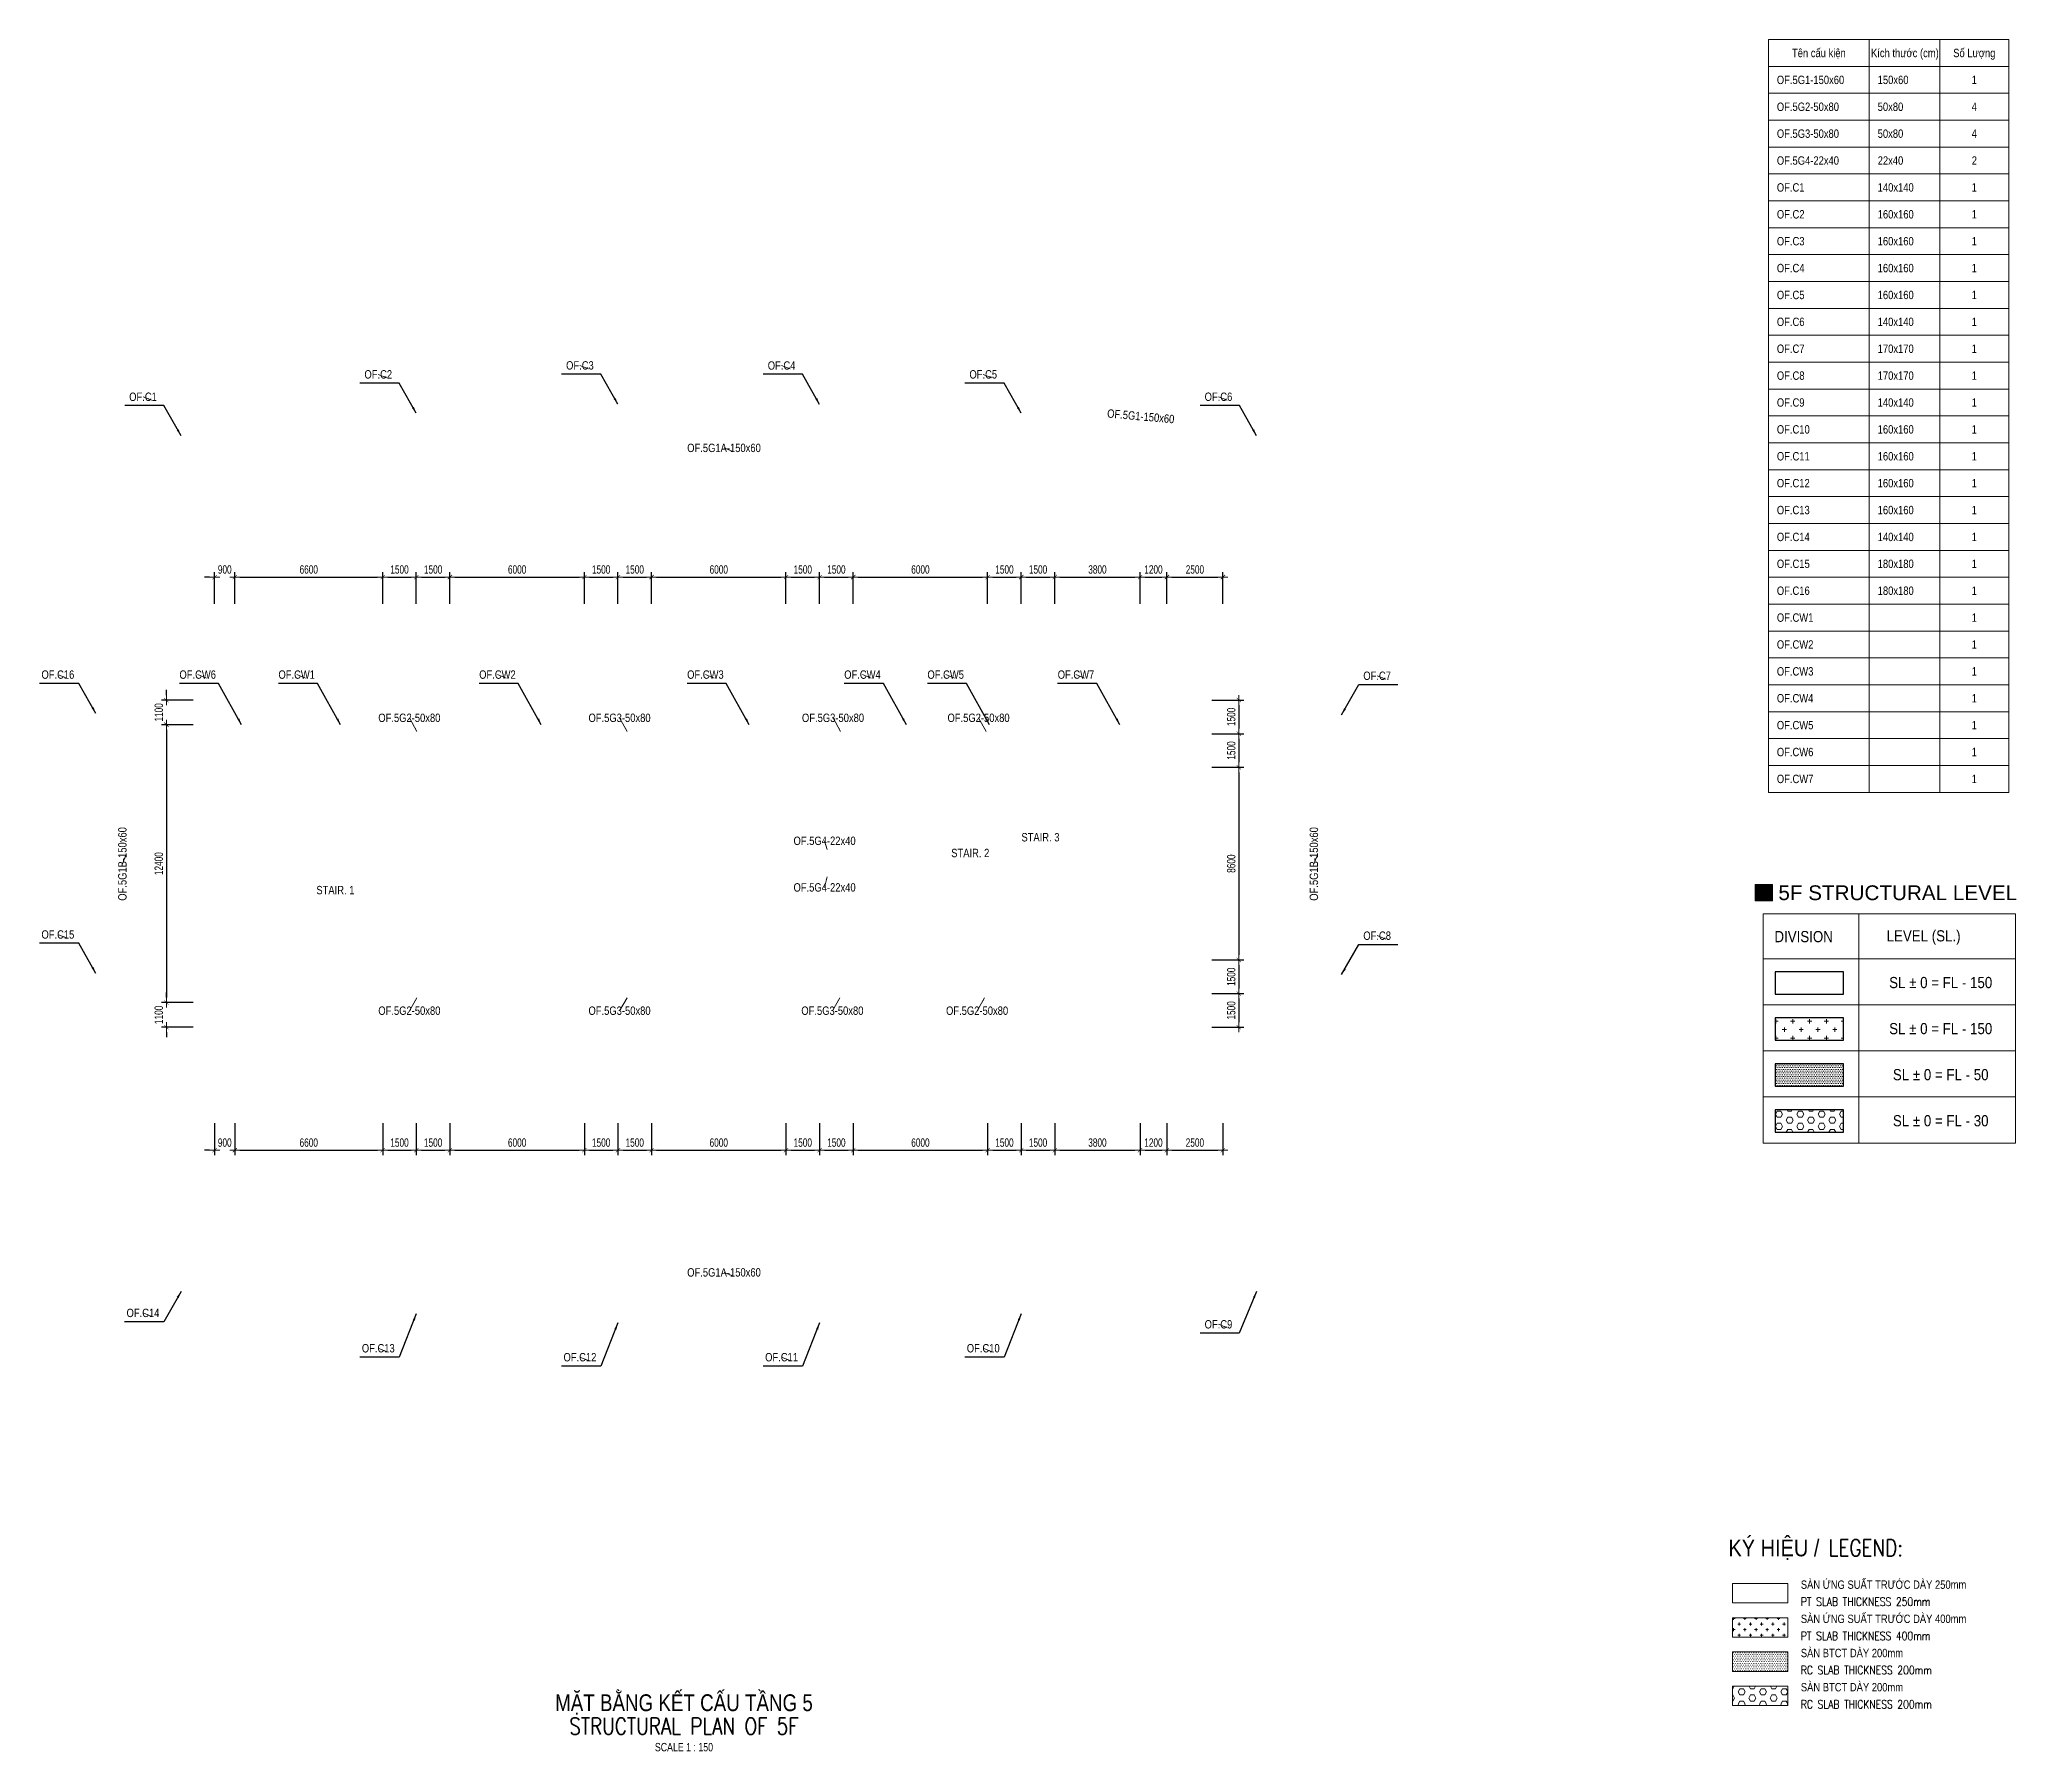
# Model space of a CAD drawing. Header units: millimetres. Extents: x -228566 to 117118, y -18667 to 244055.
# Drawn here: x 28884 to 117118, y 18374 to 94782 of the extents above; entities that cross this region are included whole.
import ezdxf
from ezdxf.enums import TextEntityAlignment as Align

# ---------------------------------------------------------------- set-up
doc = ezdxf.new("R2010")
doc.units = ezdxf.units.MM
doc.layers.get('0').update_dxf_attribs({"lineweight": 20})
doc.layers.get('Defpoints').update_dxf_attribs({"color": 151, "lineweight": 9})
doc.layers.add('$0$2020-08-14', color=2, linetype='Continuous', plot=False)
doc.layers.add('$0$FOOTING BOTTOM LEVEL$0$@ SL+100 EL-1.3', color=11, linetype='Continuous')
doc.layers.add('$0$FOOTING BOTTOM LEVEL$0$@ SL+300 EL-1.1', color=41, linetype='Continuous')
for name, color, linetype, lineweight in [('$0$NDC_S_HATCH MATERIAL', 251, 'Continuous', 13), ('$1$NDC_S_THIN LINE', 8, 'Continuous', 9), ('$3$NDC_S_VN TEXT', 7, 'Continuous', 20), ('NDC_S_ANNO', 7, 'Continuous', 20), ('NDC_S_CONTINUOUS', 3, 'Continuous', 20), ('NDC_S_DIM', 1, 'Continuous', 15), ('NDC_S_ENG TEXT', 2, 'Continuous', 20), ('NDC_S_ENG TITLE', 3, 'Continuous', 20), ('NDC_S_HATCH MATERIAL', 8, 'Continuous', 13), ('NDC_S_TEXT SYMBOL', 7, 'Continuous', 20), ('NDC_S_VN TEXT', 7, 'Continuous', 20), ('NDC_S_VN TITLE', 6, 'Continuous', 35), ('NDC_Table', 3, 'Continuous', 20)]:
    doc.layers.add(name, color=color, linetype=linetype, lineweight=lineweight)
doc.styles.add('$0$FOOTING BOTTOM LEVEL$0$AREA MENSURATION$0$Style-Arial', font='arial.ttf')
doc.styles.add('$0$NDC_ARIAL', font='arial.ttf', dxfattribs={"width": 0.85})
doc.styles.add('ARIAL', font='arial.ttf', dxfattribs={"width": 0.8})
doc.styles.add('NDC_ANNO', font='', dxfattribs={"width": 0.8})
doc.styles.add('NDC_ARIAL', font='arial.ttf', dxfattribs={"width": 0.85})
doc.styles.add('NDC_DIM', font='', dxfattribs={"width": 0.75})
doc.styles.add('NDC_EN TXT', font='romans.shx', dxfattribs={"width": 0.8})
doc.styles.add('NDC_VIE TXT', font='arial.ttf', dxfattribs={"width": 0.8})
doc.styles.get('NDC_ANNO').set_extended_font_data('Dotum')
doc.styles.get('NDC_DIM').set_extended_font_data('Dotum')
doc.dimstyles.new('NDC_dim_150', dxfattribs={"dimscale": 150, "dimtxt": 2.5, "dimasz": 1.5, "dimexe": 1.5, "dimexo": 2.5, "dimgap": 1, "dimtad": 1, "dimdec": 0, "dimzin": 0, "dimdsep": 46, "dimtxsty": 'NDC_DIM', "dimblk": 'DIMMARK', "dimcen": 0.09, "dimdle": 1.2, "dimclrd": 1, "dimclre": 1, "dimclrt": 3, "dimadec": 0, "dimazin": 0, "dimtfac": 1, "dimtdec": 0, "dimtix": 1, "dimtofl": 0, "dimtmove": 0, "dimatfit": 3, "dimfxl": 8, "dimfxlon": 1, "dimtolj": 1, "dimtzin": 0, "dimarcsym": 0})
doc.dimstyles.new('NDC_dim_iso', dxfattribs={"dimtxt": 2.5, "dimasz": 1, "dimexe": 1.5, "dimexo": 2.5, "dimgap": 1, "dimtad": 1, "dimdec": 0, "dimzin": 0, "dimdsep": 46, "dimtxsty": 'NDC_DIM', "dimblk": 'DIMMARK', "dimcen": 0.09, "dimdle": 1.2, "dimclrd": 1, "dimclre": 1, "dimclrt": 3, "dimadec": 0, "dimazin": 0, "dimtfac": 1, "dimtdec": 0, "dimtix": 1, "dimtofl": 0, "dimtmove": 0, "dimatfit": 3, "dimfxl": 8, "dimfxlon": 1, "dimtolj": 1, "dimtzin": 0, "dimarcsym": 0})

msp = doc.modelspace()

# ---------------------------------------------------------------- texts
at = {"style": '$0$FOOTING BOTTOM LEVEL$0$AREA MENSURATION$0$Style-Arial'}
msp.add_text('5F STRUCTURAL LEVEL', height=660, dxfattribs=at).set_placement((106492.8, 57030.6), align=Align.TOP_LEFT)
at = {"layer": 'NDC_S_ANNO', "style": 'ARIAL', "width": 0.8}
for s, rotation, p in [('OF.5G1-150x60', 354.911954, (78034.8, 77967.5)), ('STAIR. 3', 0.04053, (73557, 59178.6)), ('STAIR. 2', 0.04053, (70425.4, 58475.8)), ('STAIR. 1', 0.04053, (42089.1, 56819.3))]:
    msp.add_text(s, height=375, rotation=rotation, dxfattribs=at).set_placement(p, align=Align.MIDDLE_CENTER)
at = {"layer": 'NDC_S_ENG TEXT', "attachment_point": 1, "line_spacing_factor": 0.7, "style": 'NDC_EN TXT'}
for s, insert, char_height in [('LEGEND:', (108737.2, 27833.5), 750), ('PT SLAB THICKNESS 250mm', (107494.5, 25244.2), 375), ('PT SLAB THICKNESS 400mm', (107494.5, 23718.2), 375), ('RC SLAB THICKNESS 200mm', (107494.5, 22192.2), 375), ('RC SLAB THICKNESS 200mm', (107494.5, 20666.2), 375)]:
    msp.add_mtext_dynamic_manual_height_columns(s, width=11151.525, gutter_width=10, heights=[0], dxfattribs=dict(at, insert=insert, char_height=char_height))
at = {"layer": 'NDC_S_VN TEXT', "style": 'NDC_ARIAL', "width": 0.8}
for s, p in [('Tên cấu kiện', (108299.9, 94181.8)), ('Số Lượng', (115237.4, 94181.8)), ('Kích thước (cm)', (112138.1, 94181.8)), ('1', (115237.4, 92981.8)), ('4', (115237.4, 91781.8)), ('4', (115237.4, 90581.8)), ('2', (115237.4, 89381.8)), ('1', (115237.4, 88181.8)), ('1', (115237.4, 86981.8)), ('1', (115237.4, 85781.8)), ('1', (115237.4, 84581.8)), ('1', (115237.4, 83381.8)), ('1', (115237.4, 82181.8)), ('1', (115237.4, 80981.8)), ('1', (115237.4, 79781.8)), ('1', (115237.4, 78581.8)), ('1', (115237.4, 77381.8)), ('1', (115237.4, 76181.8)), ('1', (115237.4, 74981.8)), ('1', (115237.4, 73781.8)), ('1', (115237.4, 72581.8)), ('1', (115237.4, 71381.8)), ('1', (115237.4, 70181.8)), ('1', (115237.4, 68981.8)), ('1', (115237.4, 67781.8)), ('1', (115237.4, 66581.8)), ('1', (115237.4, 65381.8)), ('1', (115237.4, 64181.8)), ('1', (115237.4, 62981.8)), ('1', (115237.4, 61781.8))]:
    msp.add_text(s, height=375, dxfattribs=at).set_placement(p, align=Align.MIDDLE_CENTER)
for s, p in [('OF.5G1-150x60', (106424.9, 92981.8)), ('150x60', (110924.9, 92981.8)), ('OF.5G2-50x80', (106424.9, 91781.8)), ('50x80', (110924.9, 91781.8)), ('OF.5G3-50x80', (106424.9, 90581.8)), ('50x80', (110924.9, 90581.8)), ('OF.5G4-22x40', (106424.9, 89381.8)), ('22x40', (110924.9, 89381.8)), ('OF.C1', (106424.9, 88181.8)), ('140x140', (110924.9, 88181.8)), ('OF.C2', (106424.9, 86981.8)), ('160x160', (110924.9, 86981.8)), ('OF.C3', (106424.9, 85781.8)), ('160x160', (110924.9, 85781.8)), ('OF.C4', (106424.9, 84581.8)), ('160x160', (110924.9, 84581.8)), ('OF.C5', (106424.9, 83381.8)), ('160x160', (110924.9, 83381.8)), ('OF.C6', (106424.9, 82181.8)), ('140x140', (110924.9, 82181.8)), ('OF.C7', (106424.9, 80981.8)), ('170x170', (110924.9, 80981.8)), ('OF.C8', (106424.9, 79781.8)), ('170x170', (110924.9, 79781.8)), ('OF.C9', (106424.9, 78581.8)), ('140x140', (110924.9, 78581.8)), ('OF.C10', (106424.9, 77381.8)), ('160x160', (110924.9, 77381.8)), ('OF.C11', (106424.9, 76181.8)), ('160x160', (110924.9, 76181.8)), ('OF.C12', (106424.9, 74981.8)), ('160x160', (110924.9, 74981.8)), ('OF.C13', (106424.9, 73781.8)), ('160x160', (110924.9, 73781.8)), ('OF.C14', (106424.9, 72581.8)), ('140x140', (110924.9, 72581.8)), ('OF.C15', (106424.9, 71381.8)), ('180x180', (110924.9, 71381.8)), ('OF.C16', (106424.9, 70181.8)), ('180x180', (110924.9, 70181.8)), ('OF.CW1', (106424.9, 68981.8)), ('OF.CW2', (106424.9, 67781.8)), ('OF.CW3', (106424.9, 66581.8)), ('OF.CW4', (106424.9, 65381.8)), ('OF.CW5', (106424.9, 64181.8)), ('OF.CW6', (106424.9, 62981.8)), ('OF.CW7', (106424.9, 61781.8))]:
    msp.add_text(s, height=375, dxfattribs=at).set_placement(p, align=Align.MIDDLE_LEFT)
at = {"layer": 'NDC_S_VN TEXT', "style": 'NDC_VIE TXT', "width": 0.85}
msp.add_text('KÝ HIỆU /', height=750, dxfattribs=at).set_placement((104265.2, 27833.5), align=Align.TOP_LEFT)
at = {"layer": 'NDC_S_VN TEXT', "char_height": 375, "attachment_point": 1, "style": 'NDC_VIE TXT'}
for s, insert in [('SÀN ỨNG SUẤT TRƯỚC DÀY 250mm', (107494.5, 26007.6)), ('SÀN ỨNG SUẤT TRƯỚC DÀY 400mm', (107494.5, 24481.6)), ('SÀN BTCT DÀY 200mm', (107494.5, 22955.6)), ('SÀN BTCT DÀY 200mm', (107494.5, 21429.6))]:
    msp.add_mtext_dynamic_manual_height_columns(s, width=8485.707, gutter_width=10, heights=[0], dxfattribs=dict(at, insert=insert))

# ---------------------------------------------------------------- blocks, each defined once
blk = doc.blocks.new('Drawing name_symbol')
at = {"layer": 'NDC_S_ENG TITLE', "style": 'NDC_EN TXT', "width": 0.8}
blk.add_attdef('SECTDET1', text='', height=5, dxfattribs=at).set_placement((0, 1.01), align=Align.CENTER)
at = {"layer": 'NDC_S_TEXT SYMBOL', "lineweight": 25, "style": 'NDC_ANNO', "width": 0.8}
blk.add_attdef('SSCALE', text='', height=2.5, dxfattribs=at).set_placement((0, -4), align=Align.CENTER)
at = {"layer": 'NDC_S_VN TITLE', "style": 'NDC_VIE TXT', "width": 0.8}
blk.add_attdef('SECTDET2', text='', height=5, dxfattribs=at).set_placement((0, 7.97), align=Align.CENTER)
blk = doc.blocks.new('DIMMARK')
at = {"layer": 'NDC_S_DIM', "color": 1}
blk.add_line((-1.5, 0), (1, 0), dxfattribs=at)
at = {"layer": 'NDC_S_DIM', "color": 2, "const_width": 0.1}
blk.add_lwpolyline([(-0.42, -0.42), (0.42, 0.42)], dxfattribs=at)
blk = doc.blocks.new('*D211')
at = {"layer": 'Defpoints', "color": 0, "transparency": 16777216}
for p in [(37600, 70789), (36700, 64200), (37600, 64200)]:
    blk.add_point(p, dxfattribs=at)
at = {"layer": 'NDC_S_DIM', "color": 1, "lineweight": -2, "transparency": 16777216}
for p, q in [((36475, 70789), (36250, 70789)), ((36700, 69589), (36700, 71014)), ((37600, 69589), (37600, 71014)), ((37825, 70789), (38050, 70789))]:
    blk.add_line(p, q, dxfattribs=at)
at = {"layer": 'NDC_S_DIM', "color": 1, "lineweight": -2, "transparency": 16777216, "xscale": 225, "yscale": 225, "zscale": 225}
blk.add_blockref('DIMMARK', (36700, 70789), dxfattribs=at)
at = {"layer": 'NDC_S_DIM', "color": 1, "lineweight": -2, "transparency": 16777216, "xscale": 225, "yscale": 225, "zscale": 225, "rotation": 180}
blk.add_blockref('DIMMARK', (37600, 70789), dxfattribs=at)
at = {"layer": 'NDC_S_DIM', "color": 3, "transparency": 16777216, "insert": (37150, 71127), "char_height": 375, "attachment_point": 5, "style": 'NDC_DIM'}
blk.add_mtext('\\A1;900', dxfattribs=at)
blk = doc.blocks.new('*D212')
at = {"layer": 'Defpoints', "color": 0, "transparency": 16777216}
for p in [(44200, 70789), (37600, 64200), (44200, 64200)]:
    blk.add_point(p, dxfattribs=at)
at = {"layer": 'NDC_S_DIM', "color": 1, "lineweight": -2, "transparency": 16777216}
for p, q in [((37600, 69589), (37600, 71014)), ((37825, 70789), (43975, 70789)), ((44200, 69589), (44200, 71014))]:
    blk.add_line(p, q, dxfattribs=at)
at = {"layer": 'NDC_S_DIM', "color": 1, "lineweight": -2, "transparency": 16777216, "xscale": 225, "yscale": 225, "zscale": 225, "rotation": 180}
blk.add_blockref('DIMMARK', (37600, 70789), dxfattribs=at)
at = {"layer": 'NDC_S_DIM', "color": 1, "lineweight": -2, "transparency": 16777216, "xscale": 225, "yscale": 225, "zscale": 225}
blk.add_blockref('DIMMARK', (44200, 70789), dxfattribs=at)
at = {"layer": 'NDC_S_DIM', "color": 3, "transparency": 16777216, "insert": (40900, 71127), "char_height": 375, "attachment_point": 5, "style": 'NDC_DIM'}
blk.add_mtext('\\A1;6600', dxfattribs=at)
blk = doc.blocks.new('*D213')
at = {"layer": 'Defpoints', "color": 0, "transparency": 16777216}
for p in [(45700, 70789), (44200, 64200), (45700, 64200)]:
    blk.add_point(p, dxfattribs=at)
at = {"layer": 'NDC_S_DIM', "color": 1, "lineweight": -2, "transparency": 16777216}
for p, q in [((44200, 69589), (44200, 71014)), ((44425, 70789), (45475, 70789)), ((45700, 69589), (45700, 71014))]:
    blk.add_line(p, q, dxfattribs=at)
at = {"layer": 'NDC_S_DIM', "color": 1, "lineweight": -2, "transparency": 16777216, "xscale": 225, "yscale": 225, "zscale": 225, "rotation": 180}
blk.add_blockref('DIMMARK', (44200, 70789), dxfattribs=at)
at = {"layer": 'NDC_S_DIM', "color": 1, "lineweight": -2, "transparency": 16777216, "xscale": 225, "yscale": 225, "zscale": 225}
blk.add_blockref('DIMMARK', (45700, 70789), dxfattribs=at)
at = {"layer": 'NDC_S_DIM', "color": 3, "transparency": 16777216, "insert": (44950, 71127), "char_height": 375, "attachment_point": 5, "style": 'NDC_DIM'}
blk.add_mtext('\\A1;1500', dxfattribs=at)
blk = doc.blocks.new('*D214')
at = {"layer": 'Defpoints', "color": 0, "transparency": 16777216}
for p in [(47200, 70789), (45700, 64200), (47200, 64200)]:
    blk.add_point(p, dxfattribs=at)
at = {"layer": 'NDC_S_DIM', "color": 1, "lineweight": -2, "transparency": 16777216}
for p, q in [((45700, 69589), (45700, 71014)), ((45925, 70789), (46975, 70789)), ((47200, 69589), (47200, 71014))]:
    blk.add_line(p, q, dxfattribs=at)
at = {"layer": 'NDC_S_DIM', "color": 1, "lineweight": -2, "transparency": 16777216, "xscale": 225, "yscale": 225, "zscale": 225, "rotation": 180}
blk.add_blockref('DIMMARK', (45700, 70789), dxfattribs=at)
at = {"layer": 'NDC_S_DIM', "color": 1, "lineweight": -2, "transparency": 16777216, "xscale": 225, "yscale": 225, "zscale": 225}
blk.add_blockref('DIMMARK', (47200, 70789), dxfattribs=at)
at = {"layer": 'NDC_S_DIM', "color": 3, "transparency": 16777216, "insert": (46450, 71127), "char_height": 375, "attachment_point": 5, "style": 'NDC_DIM'}
blk.add_mtext('\\A1;1500', dxfattribs=at)
blk = doc.blocks.new('*D215')
at = {"layer": 'Defpoints', "color": 0, "transparency": 16777216}
for p in [(53200, 70789), (47200, 64200), (53200, 64200)]:
    blk.add_point(p, dxfattribs=at)
at = {"layer": 'NDC_S_DIM', "color": 1, "lineweight": -2, "transparency": 16777216}
for p, q in [((47200, 69589), (47200, 71014)), ((47425, 70789), (52975, 70789)), ((53200, 69589), (53200, 71014))]:
    blk.add_line(p, q, dxfattribs=at)
at = {"layer": 'NDC_S_DIM', "color": 1, "lineweight": -2, "transparency": 16777216, "xscale": 225, "yscale": 225, "zscale": 225, "rotation": 180}
blk.add_blockref('DIMMARK', (47200, 70789), dxfattribs=at)
at = {"layer": 'NDC_S_DIM', "color": 1, "lineweight": -2, "transparency": 16777216, "xscale": 225, "yscale": 225, "zscale": 225}
blk.add_blockref('DIMMARK', (53200, 70789), dxfattribs=at)
at = {"layer": 'NDC_S_DIM', "color": 3, "transparency": 16777216, "insert": (50200, 71127), "char_height": 375, "attachment_point": 5, "style": 'NDC_DIM'}
blk.add_mtext('\\A1;6000', dxfattribs=at)
blk = doc.blocks.new('*D216')
at = {"layer": 'Defpoints', "color": 0, "transparency": 16777216}
for p in [(54700, 70789), (53200, 64200), (54700, 64200)]:
    blk.add_point(p, dxfattribs=at)
at = {"layer": 'NDC_S_DIM', "color": 1, "lineweight": -2, "transparency": 16777216}
for p, q in [((53200, 69589), (53200, 71014)), ((53425, 70789), (54475, 70789)), ((54700, 69589), (54700, 71014))]:
    blk.add_line(p, q, dxfattribs=at)
at = {"layer": 'NDC_S_DIM', "color": 1, "lineweight": -2, "transparency": 16777216, "xscale": 225, "yscale": 225, "zscale": 225, "rotation": 180}
blk.add_blockref('DIMMARK', (53200, 70789), dxfattribs=at)
at = {"layer": 'NDC_S_DIM', "color": 1, "lineweight": -2, "transparency": 16777216, "xscale": 225, "yscale": 225, "zscale": 225}
blk.add_blockref('DIMMARK', (54700, 70789), dxfattribs=at)
at = {"layer": 'NDC_S_DIM', "color": 3, "transparency": 16777216, "insert": (53950, 71127), "char_height": 375, "attachment_point": 5, "style": 'NDC_DIM'}
blk.add_mtext('\\A1;1500', dxfattribs=at)
blk = doc.blocks.new('*D217')
at = {"layer": 'Defpoints', "color": 0, "transparency": 16777216}
for p in [(62200, 70789), (56200, 64200), (62200, 64200)]:
    blk.add_point(p, dxfattribs=at)
at = {"layer": 'NDC_S_DIM', "color": 1, "lineweight": -2, "transparency": 16777216}
for p, q in [((56200, 69589), (56200, 71014)), ((56425, 70789), (61975, 70789)), ((62200, 69589), (62200, 71014))]:
    blk.add_line(p, q, dxfattribs=at)
at = {"layer": 'NDC_S_DIM', "color": 1, "lineweight": -2, "transparency": 16777216, "xscale": 225, "yscale": 225, "zscale": 225, "rotation": 180}
blk.add_blockref('DIMMARK', (56200, 70789), dxfattribs=at)
at = {"layer": 'NDC_S_DIM', "color": 1, "lineweight": -2, "transparency": 16777216, "xscale": 225, "yscale": 225, "zscale": 225}
blk.add_blockref('DIMMARK', (62200, 70789), dxfattribs=at)
at = {"layer": 'NDC_S_DIM', "color": 3, "transparency": 16777216, "insert": (59200, 71127), "char_height": 375, "attachment_point": 5, "style": 'NDC_DIM'}
blk.add_mtext('\\A1;6000', dxfattribs=at)
blk = doc.blocks.new('*D218')
at = {"layer": 'Defpoints', "color": 0, "transparency": 16777216}
for p in [(63700, 70789), (62200, 64200), (63700, 64200)]:
    blk.add_point(p, dxfattribs=at)
at = {"layer": 'NDC_S_DIM', "color": 1, "lineweight": -2, "transparency": 16777216}
for p, q in [((62200, 69589), (62200, 71014)), ((62425, 70789), (63475, 70789)), ((63700, 69589), (63700, 71014))]:
    blk.add_line(p, q, dxfattribs=at)
at = {"layer": 'NDC_S_DIM', "color": 1, "lineweight": -2, "transparency": 16777216, "xscale": 225, "yscale": 225, "zscale": 225, "rotation": 180}
blk.add_blockref('DIMMARK', (62200, 70789), dxfattribs=at)
at = {"layer": 'NDC_S_DIM', "color": 1, "lineweight": -2, "transparency": 16777216, "xscale": 225, "yscale": 225, "zscale": 225}
blk.add_blockref('DIMMARK', (63700, 70789), dxfattribs=at)
at = {"layer": 'NDC_S_DIM', "color": 3, "transparency": 16777216, "insert": (62950, 71127), "char_height": 375, "attachment_point": 5, "style": 'NDC_DIM'}
blk.add_mtext('\\A1;1500', dxfattribs=at)
blk = doc.blocks.new('*D219')
at = {"layer": 'Defpoints', "color": 0, "transparency": 16777216}
for p in [(65200, 70789), (63700, 64200), (65200, 64200)]:
    blk.add_point(p, dxfattribs=at)
at = {"layer": 'NDC_S_DIM', "color": 1, "lineweight": -2, "transparency": 16777216}
for p, q in [((63700, 69589), (63700, 71014)), ((63925, 70789), (64975, 70789)), ((65200, 69589), (65200, 71014))]:
    blk.add_line(p, q, dxfattribs=at)
at = {"layer": 'NDC_S_DIM', "color": 1, "lineweight": -2, "transparency": 16777216, "xscale": 225, "yscale": 225, "zscale": 225, "rotation": 180}
blk.add_blockref('DIMMARK', (63700, 70789), dxfattribs=at)
at = {"layer": 'NDC_S_DIM', "color": 1, "lineweight": -2, "transparency": 16777216, "xscale": 225, "yscale": 225, "zscale": 225}
blk.add_blockref('DIMMARK', (65200, 70789), dxfattribs=at)
at = {"layer": 'NDC_S_DIM', "color": 3, "transparency": 16777216, "insert": (64450, 71127), "char_height": 375, "attachment_point": 5, "style": 'NDC_DIM'}
blk.add_mtext('\\A1;1500', dxfattribs=at)
blk = doc.blocks.new('*D220')
at = {"layer": 'Defpoints', "color": 0, "transparency": 16777216}
for p in [(71200, 70789), (65200, 64200), (71200, 64200)]:
    blk.add_point(p, dxfattribs=at)
at = {"layer": 'NDC_S_DIM', "color": 1, "lineweight": -2, "transparency": 16777216}
for p, q in [((65200, 69589), (65200, 71014)), ((65425, 70789), (70975, 70789)), ((71200, 69589), (71200, 71014))]:
    blk.add_line(p, q, dxfattribs=at)
at = {"layer": 'NDC_S_DIM', "color": 1, "lineweight": -2, "transparency": 16777216, "xscale": 225, "yscale": 225, "zscale": 225, "rotation": 180}
blk.add_blockref('DIMMARK', (65200, 70789), dxfattribs=at)
at = {"layer": 'NDC_S_DIM', "color": 1, "lineweight": -2, "transparency": 16777216, "xscale": 225, "yscale": 225, "zscale": 225}
blk.add_blockref('DIMMARK', (71200, 70789), dxfattribs=at)
at = {"layer": 'NDC_S_DIM', "color": 3, "transparency": 16777216, "insert": (68200, 71127), "char_height": 375, "attachment_point": 5, "style": 'NDC_DIM'}
blk.add_mtext('\\A1;6000', dxfattribs=at)
blk = doc.blocks.new('*D221')
at = {"layer": 'Defpoints', "color": 0, "transparency": 16777216}
for p in [(72700, 70789), (71200, 64200), (72700, 64200)]:
    blk.add_point(p, dxfattribs=at)
at = {"layer": 'NDC_S_DIM', "color": 1, "lineweight": -2, "transparency": 16777216}
for p, q in [((71200, 69589), (71200, 71014)), ((71425, 70789), (72475, 70789)), ((72700, 69589), (72700, 71014))]:
    blk.add_line(p, q, dxfattribs=at)
at = {"layer": 'NDC_S_DIM', "color": 1, "lineweight": -2, "transparency": 16777216, "xscale": 225, "yscale": 225, "zscale": 225, "rotation": 180}
blk.add_blockref('DIMMARK', (71200, 70789), dxfattribs=at)
at = {"layer": 'NDC_S_DIM', "color": 1, "lineweight": -2, "transparency": 16777216, "xscale": 225, "yscale": 225, "zscale": 225}
blk.add_blockref('DIMMARK', (72700, 70789), dxfattribs=at)
at = {"layer": 'NDC_S_DIM', "color": 3, "transparency": 16777216, "insert": (71950, 71127), "char_height": 375, "attachment_point": 5, "style": 'NDC_DIM'}
blk.add_mtext('\\A1;1500', dxfattribs=at)
blk = doc.blocks.new('*D222')
at = {"layer": 'Defpoints', "color": 0, "transparency": 16777216}
for p in [(74200, 70789), (72700, 64200), (74200, 64200)]:
    blk.add_point(p, dxfattribs=at)
at = {"layer": 'NDC_S_DIM', "color": 1, "lineweight": -2, "transparency": 16777216}
for p, q in [((72700, 69589), (72700, 71014)), ((72925, 70789), (73975, 70789)), ((74200, 69589), (74200, 71014))]:
    blk.add_line(p, q, dxfattribs=at)
at = {"layer": 'NDC_S_DIM', "color": 1, "lineweight": -2, "transparency": 16777216, "xscale": 225, "yscale": 225, "zscale": 225, "rotation": 180}
blk.add_blockref('DIMMARK', (72700, 70789), dxfattribs=at)
at = {"layer": 'NDC_S_DIM', "color": 1, "lineweight": -2, "transparency": 16777216, "xscale": 225, "yscale": 225, "zscale": 225}
blk.add_blockref('DIMMARK', (74200, 70789), dxfattribs=at)
at = {"layer": 'NDC_S_DIM', "color": 3, "transparency": 16777216, "insert": (73450, 71127), "char_height": 375, "attachment_point": 5, "style": 'NDC_DIM'}
blk.add_mtext('\\A1;1500', dxfattribs=at)
blk = doc.blocks.new('*D223')
at = {"layer": 'Defpoints', "color": 0, "transparency": 16777216}
for p in [(78000, 70789), (74200, 64200), (78000, 64200)]:
    blk.add_point(p, dxfattribs=at)
at = {"layer": 'NDC_S_DIM', "color": 1, "lineweight": -2, "transparency": 16777216}
for p, q in [((74200, 69589), (74200, 71014)), ((74425, 70789), (77775, 70789)), ((78000, 69589), (78000, 71014))]:
    blk.add_line(p, q, dxfattribs=at)
at = {"layer": 'NDC_S_DIM', "color": 1, "lineweight": -2, "transparency": 16777216, "xscale": 225, "yscale": 225, "zscale": 225, "rotation": 180}
blk.add_blockref('DIMMARK', (74200, 70789), dxfattribs=at)
at = {"layer": 'NDC_S_DIM', "color": 1, "lineweight": -2, "transparency": 16777216, "xscale": 225, "yscale": 225, "zscale": 225}
blk.add_blockref('DIMMARK', (78000, 70789), dxfattribs=at)
at = {"layer": 'NDC_S_DIM', "color": 3, "transparency": 16777216, "insert": (76100, 71127), "char_height": 375, "attachment_point": 5, "style": 'NDC_DIM'}
blk.add_mtext('\\A1;3800', dxfattribs=at)
blk = doc.blocks.new('*D224')
at = {"layer": 'Defpoints', "color": 0, "transparency": 16777216}
for p in [(78510, 65300), (78510, 63800), (82410, 63800)]:
    blk.add_point(p, dxfattribs=at)
at = {"layer": 'NDC_S_DIM', "color": 1, "lineweight": -2, "transparency": 16777216}
for p, q in [((81210, 65300), (82635, 65300)), ((82410, 65075), (82410, 64025)), ((81210, 63800), (82635, 63800))]:
    blk.add_line(p, q, dxfattribs=at)
at = {"layer": 'NDC_S_DIM', "color": 1, "lineweight": -2, "transparency": 16777216, "xscale": 225, "yscale": 225, "zscale": 225}
for p, rotation in [((82410, 65300), 90), ((82410, 63800), 270)]:
    blk.add_blockref('DIMMARK', p, dxfattribs=dict(at, rotation=rotation))
at = {"layer": 'NDC_S_DIM', "color": 3, "transparency": 16777216, "insert": (82073, 64550), "char_height": 375, "attachment_point": 5, "rotation": 90, "style": 'NDC_DIM'}
blk.add_mtext('\\A1;1500', dxfattribs=at)
blk = doc.blocks.new('*D225')
at = {"layer": 'Defpoints', "color": 0, "transparency": 16777216}
for p in [(78510, 63800), (78510, 62300), (82410, 62300)]:
    blk.add_point(p, dxfattribs=at)
at = {"layer": 'NDC_S_DIM', "color": 1, "lineweight": -2, "transparency": 16777216}
for p, q in [((81210, 63800), (82635, 63800)), ((82410, 63575), (82410, 62525)), ((81210, 62300), (82635, 62300))]:
    blk.add_line(p, q, dxfattribs=at)
at = {"layer": 'NDC_S_DIM', "color": 1, "lineweight": -2, "transparency": 16777216, "xscale": 225, "yscale": 225, "zscale": 225}
for p, rotation in [((82410, 63800), 90), ((82410, 62300), 270)]:
    blk.add_blockref('DIMMARK', p, dxfattribs=dict(at, rotation=rotation))
at = {"layer": 'NDC_S_DIM', "color": 3, "transparency": 16777216, "insert": (82073, 63050), "char_height": 375, "attachment_point": 5, "rotation": 90, "style": 'NDC_DIM'}
blk.add_mtext('\\A1;1500', dxfattribs=at)
blk = doc.blocks.new('*D226')
at = {"layer": 'Defpoints', "color": 0, "transparency": 16777216}
for p in [(78510, 62300), (78510, 53700), (82410, 53700)]:
    blk.add_point(p, dxfattribs=at)
at = {"layer": 'NDC_S_DIM', "color": 1, "lineweight": -2, "transparency": 16777216}
for p, q in [((81210, 62300), (82635, 62300)), ((82410, 62075), (82410, 53925)), ((81210, 53700), (82635, 53700))]:
    blk.add_line(p, q, dxfattribs=at)
at = {"layer": 'NDC_S_DIM', "color": 1, "lineweight": -2, "transparency": 16777216, "xscale": 225, "yscale": 225, "zscale": 225}
for p, rotation in [((82410, 62300), 90), ((82410, 53700), 270)]:
    blk.add_blockref('DIMMARK', p, dxfattribs=dict(at, rotation=rotation))
at = {"layer": 'NDC_S_DIM', "color": 3, "transparency": 16777216, "insert": (82073, 58000), "char_height": 375, "attachment_point": 5, "rotation": 90, "style": 'NDC_DIM'}
blk.add_mtext('\\A1;8600', dxfattribs=at)
blk = doc.blocks.new('*D227')
at = {"layer": 'Defpoints', "color": 0, "transparency": 16777216}
for p in [(78510, 53700), (78510, 52200), (82410, 52200)]:
    blk.add_point(p, dxfattribs=at)
at = {"layer": 'NDC_S_DIM', "color": 1, "lineweight": -2, "transparency": 16777216}
for p, q in [((81210, 53700), (82635, 53700)), ((82410, 53475), (82410, 52425)), ((81210, 52200), (82635, 52200))]:
    blk.add_line(p, q, dxfattribs=at)
at = {"layer": 'NDC_S_DIM', "color": 1, "lineweight": -2, "transparency": 16777216, "xscale": 225, "yscale": 225, "zscale": 225}
for p, rotation in [((82410, 53700), 90), ((82410, 52200), 270)]:
    blk.add_blockref('DIMMARK', p, dxfattribs=dict(at, rotation=rotation))
at = {"layer": 'NDC_S_DIM', "color": 3, "transparency": 16777216, "insert": (82073, 52950), "char_height": 375, "attachment_point": 5, "rotation": 90, "style": 'NDC_DIM'}
blk.add_mtext('\\A1;1500', dxfattribs=at)
blk = doc.blocks.new('*D228')
at = {"layer": 'Defpoints', "color": 0, "transparency": 16777216}
for p in [(78510, 52200), (78510, 50700), (82410, 50700)]:
    blk.add_point(p, dxfattribs=at)
at = {"layer": 'NDC_S_DIM', "color": 1, "lineweight": -2, "transparency": 16777216}
for p, q in [((81210, 52200), (82635, 52200)), ((82410, 51975), (82410, 50925)), ((81210, 50700), (82635, 50700))]:
    blk.add_line(p, q, dxfattribs=at)
at = {"layer": 'NDC_S_DIM', "color": 1, "lineweight": -2, "transparency": 16777216, "xscale": 225, "yscale": 225, "zscale": 225}
for p, rotation in [((82410, 52200), 90), ((82410, 50700), 270)]:
    blk.add_blockref('DIMMARK', p, dxfattribs=dict(at, rotation=rotation))
at = {"layer": 'NDC_S_DIM', "color": 3, "transparency": 16777216, "insert": (82073, 51450), "char_height": 375, "attachment_point": 5, "rotation": 90, "style": 'NDC_DIM'}
blk.add_mtext('\\A1;1500', dxfattribs=at)
blk = doc.blocks.new('*D229')
at = {"layer": 'Defpoints', "color": 0, "transparency": 16777216}
for p in [(56200, 70789), (54700, 64200), (56200, 64200)]:
    blk.add_point(p, dxfattribs=at)
at = {"layer": 'NDC_S_DIM', "color": 1, "lineweight": -2, "transparency": 16777216}
for p, q in [((54700, 69589), (54700, 71014)), ((54925, 70789), (55975, 70789)), ((56200, 69589), (56200, 71014))]:
    blk.add_line(p, q, dxfattribs=at)
at = {"layer": 'NDC_S_DIM', "color": 1, "lineweight": -2, "transparency": 16777216, "xscale": 225, "yscale": 225, "zscale": 225, "rotation": 180}
blk.add_blockref('DIMMARK', (54700, 70789), dxfattribs=at)
at = {"layer": 'NDC_S_DIM', "color": 1, "lineweight": -2, "transparency": 16777216, "xscale": 225, "yscale": 225, "zscale": 225}
blk.add_blockref('DIMMARK', (56200, 70789), dxfattribs=at)
at = {"layer": 'NDC_S_DIM', "color": 3, "transparency": 16777216, "insert": (55450, 71127), "char_height": 375, "attachment_point": 5, "style": 'NDC_DIM'}
blk.add_mtext('\\A1;1500', dxfattribs=at)
blk = doc.blocks.new('*D233')
at = {"layer": 'Defpoints', "color": 0, "transparency": 16777216}
for p in [(36700, 51800), (37600, 51800), (37600, 45211)]:
    blk.add_point(p, dxfattribs=at)
at = {"layer": 'NDC_S_DIM', "color": 1, "lineweight": -2, "transparency": 16777216}
for p, q in [((36700, 46411), (36700, 44986)), ((37600, 46411), (37600, 44986)), ((36475, 45211), (36250, 45211)), ((37825, 45211), (38050, 45211))]:
    blk.add_line(p, q, dxfattribs=at)
at = {"layer": 'NDC_S_DIM', "color": 1, "lineweight": -2, "transparency": 16777216, "xscale": 225, "yscale": 225, "zscale": 225}
blk.add_blockref('DIMMARK', (36700, 45211), dxfattribs=at)
at = {"layer": 'NDC_S_DIM', "color": 1, "lineweight": -2, "transparency": 16777216, "xscale": 225, "yscale": 225, "zscale": 225, "rotation": 180}
blk.add_blockref('DIMMARK', (37600, 45211), dxfattribs=at)
at = {"layer": 'NDC_S_DIM', "color": 3, "transparency": 16777216, "insert": (37150, 45548), "char_height": 375, "attachment_point": 5, "style": 'NDC_DIM'}
blk.add_mtext('\\A1;900', dxfattribs=at)
blk = doc.blocks.new('*D234')
at = {"layer": 'Defpoints', "color": 0, "transparency": 16777216}
for p in [(37600, 51800), (44200, 51800), (44200, 45211)]:
    blk.add_point(p, dxfattribs=at)
at = {"layer": 'NDC_S_DIM', "color": 1, "lineweight": -2, "transparency": 16777216}
for p, q in [((37600, 46411), (37600, 44986)), ((44200, 46411), (44200, 44986)), ((37825, 45211), (43975, 45211))]:
    blk.add_line(p, q, dxfattribs=at)
at = {"layer": 'NDC_S_DIM', "color": 1, "lineweight": -2, "transparency": 16777216, "xscale": 225, "yscale": 225, "zscale": 225, "rotation": 180}
blk.add_blockref('DIMMARK', (37600, 45211), dxfattribs=at)
at = {"layer": 'NDC_S_DIM', "color": 1, "lineweight": -2, "transparency": 16777216, "xscale": 225, "yscale": 225, "zscale": 225}
blk.add_blockref('DIMMARK', (44200, 45211), dxfattribs=at)
at = {"layer": 'NDC_S_DIM', "color": 3, "transparency": 16777216, "insert": (40900, 45548), "char_height": 375, "attachment_point": 5, "style": 'NDC_DIM'}
blk.add_mtext('\\A1;6600', dxfattribs=at)
blk = doc.blocks.new('*D235')
at = {"layer": 'Defpoints', "color": 0, "transparency": 16777216}
for p in [(44200, 51800), (45700, 51800), (45700, 45211)]:
    blk.add_point(p, dxfattribs=at)
at = {"layer": 'NDC_S_DIM', "color": 1, "lineweight": -2, "transparency": 16777216}
for p, q in [((44200, 46411), (44200, 44986)), ((45700, 46411), (45700, 44986)), ((44425, 45211), (45475, 45211))]:
    blk.add_line(p, q, dxfattribs=at)
at = {"layer": 'NDC_S_DIM', "color": 1, "lineweight": -2, "transparency": 16777216, "xscale": 225, "yscale": 225, "zscale": 225, "rotation": 180}
blk.add_blockref('DIMMARK', (44200, 45211), dxfattribs=at)
at = {"layer": 'NDC_S_DIM', "color": 1, "lineweight": -2, "transparency": 16777216, "xscale": 225, "yscale": 225, "zscale": 225}
blk.add_blockref('DIMMARK', (45700, 45211), dxfattribs=at)
at = {"layer": 'NDC_S_DIM', "color": 3, "transparency": 16777216, "insert": (44950, 45548), "char_height": 375, "attachment_point": 5, "style": 'NDC_DIM'}
blk.add_mtext('\\A1;1500', dxfattribs=at)
blk = doc.blocks.new('*D236')
at = {"layer": 'Defpoints', "color": 0, "transparency": 16777216}
for p in [(45700, 51800), (47200, 51800), (47200, 45211)]:
    blk.add_point(p, dxfattribs=at)
at = {"layer": 'NDC_S_DIM', "color": 1, "lineweight": -2, "transparency": 16777216}
for p, q in [((45700, 46411), (45700, 44986)), ((47200, 46411), (47200, 44986)), ((45925, 45211), (46975, 45211))]:
    blk.add_line(p, q, dxfattribs=at)
at = {"layer": 'NDC_S_DIM', "color": 1, "lineweight": -2, "transparency": 16777216, "xscale": 225, "yscale": 225, "zscale": 225, "rotation": 180}
blk.add_blockref('DIMMARK', (45700, 45211), dxfattribs=at)
at = {"layer": 'NDC_S_DIM', "color": 1, "lineweight": -2, "transparency": 16777216, "xscale": 225, "yscale": 225, "zscale": 225}
blk.add_blockref('DIMMARK', (47200, 45211), dxfattribs=at)
at = {"layer": 'NDC_S_DIM', "color": 3, "transparency": 16777216, "insert": (46450, 45548), "char_height": 375, "attachment_point": 5, "style": 'NDC_DIM'}
blk.add_mtext('\\A1;1500', dxfattribs=at)
blk = doc.blocks.new('*D237')
at = {"layer": 'Defpoints', "color": 0, "transparency": 16777216}
for p in [(47200, 51800), (53200, 51800), (53200, 45211)]:
    blk.add_point(p, dxfattribs=at)
at = {"layer": 'NDC_S_DIM', "color": 1, "lineweight": -2, "transparency": 16777216}
for p, q in [((47200, 46411), (47200, 44986)), ((53200, 46411), (53200, 44986)), ((47425, 45211), (52975, 45211))]:
    blk.add_line(p, q, dxfattribs=at)
at = {"layer": 'NDC_S_DIM', "color": 1, "lineweight": -2, "transparency": 16777216, "xscale": 225, "yscale": 225, "zscale": 225, "rotation": 180}
blk.add_blockref('DIMMARK', (47200, 45211), dxfattribs=at)
at = {"layer": 'NDC_S_DIM', "color": 1, "lineweight": -2, "transparency": 16777216, "xscale": 225, "yscale": 225, "zscale": 225}
blk.add_blockref('DIMMARK', (53200, 45211), dxfattribs=at)
at = {"layer": 'NDC_S_DIM', "color": 3, "transparency": 16777216, "insert": (50200, 45548), "char_height": 375, "attachment_point": 5, "style": 'NDC_DIM'}
blk.add_mtext('\\A1;6000', dxfattribs=at)
blk = doc.blocks.new('*D238')
at = {"layer": 'Defpoints', "color": 0, "transparency": 16777216}
for p in [(53200, 51800), (54700, 51800), (54700, 45211)]:
    blk.add_point(p, dxfattribs=at)
at = {"layer": 'NDC_S_DIM', "color": 1, "lineweight": -2, "transparency": 16777216}
for p, q in [((53200, 46411), (53200, 44986)), ((54700, 46411), (54700, 44986)), ((53425, 45211), (54475, 45211))]:
    blk.add_line(p, q, dxfattribs=at)
at = {"layer": 'NDC_S_DIM', "color": 1, "lineweight": -2, "transparency": 16777216, "xscale": 225, "yscale": 225, "zscale": 225, "rotation": 180}
blk.add_blockref('DIMMARK', (53200, 45211), dxfattribs=at)
at = {"layer": 'NDC_S_DIM', "color": 1, "lineweight": -2, "transparency": 16777216, "xscale": 225, "yscale": 225, "zscale": 225}
blk.add_blockref('DIMMARK', (54700, 45211), dxfattribs=at)
at = {"layer": 'NDC_S_DIM', "color": 3, "transparency": 16777216, "insert": (53950, 45548), "char_height": 375, "attachment_point": 5, "style": 'NDC_DIM'}
blk.add_mtext('\\A1;1500', dxfattribs=at)
blk = doc.blocks.new('*D239')
at = {"layer": 'Defpoints', "color": 0, "transparency": 16777216}
for p in [(56200, 51800), (62200, 51800), (62200, 45211)]:
    blk.add_point(p, dxfattribs=at)
at = {"layer": 'NDC_S_DIM', "color": 1, "lineweight": -2, "transparency": 16777216}
for p, q in [((56200, 46411), (56200, 44986)), ((62200, 46411), (62200, 44986)), ((56425, 45211), (61975, 45211))]:
    blk.add_line(p, q, dxfattribs=at)
at = {"layer": 'NDC_S_DIM', "color": 1, "lineweight": -2, "transparency": 16777216, "xscale": 225, "yscale": 225, "zscale": 225, "rotation": 180}
blk.add_blockref('DIMMARK', (56200, 45211), dxfattribs=at)
at = {"layer": 'NDC_S_DIM', "color": 1, "lineweight": -2, "transparency": 16777216, "xscale": 225, "yscale": 225, "zscale": 225}
blk.add_blockref('DIMMARK', (62200, 45211), dxfattribs=at)
at = {"layer": 'NDC_S_DIM', "color": 3, "transparency": 16777216, "insert": (59200, 45548), "char_height": 375, "attachment_point": 5, "style": 'NDC_DIM'}
blk.add_mtext('\\A1;6000', dxfattribs=at)
blk = doc.blocks.new('*D240')
at = {"layer": 'Defpoints', "color": 0, "transparency": 16777216}
for p in [(62200, 51800), (63700, 51800), (63700, 45211)]:
    blk.add_point(p, dxfattribs=at)
at = {"layer": 'NDC_S_DIM', "color": 1, "lineweight": -2, "transparency": 16777216}
for p, q in [((62200, 46411), (62200, 44986)), ((63700, 46411), (63700, 44986)), ((62425, 45211), (63475, 45211))]:
    blk.add_line(p, q, dxfattribs=at)
at = {"layer": 'NDC_S_DIM', "color": 1, "lineweight": -2, "transparency": 16777216, "xscale": 225, "yscale": 225, "zscale": 225, "rotation": 180}
blk.add_blockref('DIMMARK', (62200, 45211), dxfattribs=at)
at = {"layer": 'NDC_S_DIM', "color": 1, "lineweight": -2, "transparency": 16777216, "xscale": 225, "yscale": 225, "zscale": 225}
blk.add_blockref('DIMMARK', (63700, 45211), dxfattribs=at)
at = {"layer": 'NDC_S_DIM', "color": 3, "transparency": 16777216, "insert": (62950, 45548), "char_height": 375, "attachment_point": 5, "style": 'NDC_DIM'}
blk.add_mtext('\\A1;1500', dxfattribs=at)
blk = doc.blocks.new('*D241')
at = {"layer": 'Defpoints', "color": 0, "transparency": 16777216}
for p in [(63700, 51800), (65200, 51800), (65200, 45211)]:
    blk.add_point(p, dxfattribs=at)
at = {"layer": 'NDC_S_DIM', "color": 1, "lineweight": -2, "transparency": 16777216}
for p, q in [((63700, 46411), (63700, 44986)), ((65200, 46411), (65200, 44986)), ((63925, 45211), (64975, 45211))]:
    blk.add_line(p, q, dxfattribs=at)
at = {"layer": 'NDC_S_DIM', "color": 1, "lineweight": -2, "transparency": 16777216, "xscale": 225, "yscale": 225, "zscale": 225, "rotation": 180}
blk.add_blockref('DIMMARK', (63700, 45211), dxfattribs=at)
at = {"layer": 'NDC_S_DIM', "color": 1, "lineweight": -2, "transparency": 16777216, "xscale": 225, "yscale": 225, "zscale": 225}
blk.add_blockref('DIMMARK', (65200, 45211), dxfattribs=at)
at = {"layer": 'NDC_S_DIM', "color": 3, "transparency": 16777216, "insert": (64450, 45548), "char_height": 375, "attachment_point": 5, "style": 'NDC_DIM'}
blk.add_mtext('\\A1;1500', dxfattribs=at)
blk = doc.blocks.new('*D242')
at = {"layer": 'Defpoints', "color": 0, "transparency": 16777216}
for p in [(65200, 51800), (71200, 51800), (71200, 45211)]:
    blk.add_point(p, dxfattribs=at)
at = {"layer": 'NDC_S_DIM', "color": 1, "lineweight": -2, "transparency": 16777216}
for p, q in [((65200, 46411), (65200, 44986)), ((71200, 46411), (71200, 44986)), ((65425, 45211), (70975, 45211))]:
    blk.add_line(p, q, dxfattribs=at)
at = {"layer": 'NDC_S_DIM', "color": 1, "lineweight": -2, "transparency": 16777216, "xscale": 225, "yscale": 225, "zscale": 225, "rotation": 180}
blk.add_blockref('DIMMARK', (65200, 45211), dxfattribs=at)
at = {"layer": 'NDC_S_DIM', "color": 1, "lineweight": -2, "transparency": 16777216, "xscale": 225, "yscale": 225, "zscale": 225}
blk.add_blockref('DIMMARK', (71200, 45211), dxfattribs=at)
at = {"layer": 'NDC_S_DIM', "color": 3, "transparency": 16777216, "insert": (68200, 45548), "char_height": 375, "attachment_point": 5, "style": 'NDC_DIM'}
blk.add_mtext('\\A1;6000', dxfattribs=at)
blk = doc.blocks.new('*D243')
at = {"layer": 'Defpoints', "color": 0, "transparency": 16777216}
for p in [(71200, 51800), (72700, 51800), (72700, 45211)]:
    blk.add_point(p, dxfattribs=at)
at = {"layer": 'NDC_S_DIM', "color": 1, "lineweight": -2, "transparency": 16777216}
for p, q in [((71200, 46411), (71200, 44986)), ((72700, 46411), (72700, 44986)), ((71425, 45211), (72475, 45211))]:
    blk.add_line(p, q, dxfattribs=at)
at = {"layer": 'NDC_S_DIM', "color": 1, "lineweight": -2, "transparency": 16777216, "xscale": 225, "yscale": 225, "zscale": 225, "rotation": 180}
blk.add_blockref('DIMMARK', (71200, 45211), dxfattribs=at)
at = {"layer": 'NDC_S_DIM', "color": 1, "lineweight": -2, "transparency": 16777216, "xscale": 225, "yscale": 225, "zscale": 225}
blk.add_blockref('DIMMARK', (72700, 45211), dxfattribs=at)
at = {"layer": 'NDC_S_DIM', "color": 3, "transparency": 16777216, "insert": (71950, 45548), "char_height": 375, "attachment_point": 5, "style": 'NDC_DIM'}
blk.add_mtext('\\A1;1500', dxfattribs=at)
blk = doc.blocks.new('*D244')
at = {"layer": 'Defpoints', "color": 0, "transparency": 16777216}
for p in [(72700, 51800), (74200, 51800), (74200, 45211)]:
    blk.add_point(p, dxfattribs=at)
at = {"layer": 'NDC_S_DIM', "color": 1, "lineweight": -2, "transparency": 16777216}
for p, q in [((72700, 46411), (72700, 44986)), ((74200, 46411), (74200, 44986)), ((72925, 45211), (73975, 45211))]:
    blk.add_line(p, q, dxfattribs=at)
at = {"layer": 'NDC_S_DIM', "color": 1, "lineweight": -2, "transparency": 16777216, "xscale": 225, "yscale": 225, "zscale": 225, "rotation": 180}
blk.add_blockref('DIMMARK', (72700, 45211), dxfattribs=at)
at = {"layer": 'NDC_S_DIM', "color": 1, "lineweight": -2, "transparency": 16777216, "xscale": 225, "yscale": 225, "zscale": 225}
blk.add_blockref('DIMMARK', (74200, 45211), dxfattribs=at)
at = {"layer": 'NDC_S_DIM', "color": 3, "transparency": 16777216, "insert": (73450, 45548), "char_height": 375, "attachment_point": 5, "style": 'NDC_DIM'}
blk.add_mtext('\\A1;1500', dxfattribs=at)
blk = doc.blocks.new('*D245')
at = {"layer": 'Defpoints', "color": 0, "transparency": 16777216}
for p in [(74200, 51800), (78000, 51800), (78000, 45211)]:
    blk.add_point(p, dxfattribs=at)
at = {"layer": 'NDC_S_DIM', "color": 1, "lineweight": -2, "transparency": 16777216}
for p, q in [((74200, 46411), (74200, 44986)), ((78000, 46411), (78000, 44986)), ((74425, 45211), (77775, 45211))]:
    blk.add_line(p, q, dxfattribs=at)
at = {"layer": 'NDC_S_DIM', "color": 1, "lineweight": -2, "transparency": 16777216, "xscale": 225, "yscale": 225, "zscale": 225, "rotation": 180}
blk.add_blockref('DIMMARK', (74200, 45211), dxfattribs=at)
at = {"layer": 'NDC_S_DIM', "color": 1, "lineweight": -2, "transparency": 16777216, "xscale": 225, "yscale": 225, "zscale": 225}
blk.add_blockref('DIMMARK', (78000, 45211), dxfattribs=at)
at = {"layer": 'NDC_S_DIM', "color": 3, "transparency": 16777216, "insert": (76100, 45548), "char_height": 375, "attachment_point": 5, "style": 'NDC_DIM'}
blk.add_mtext('\\A1;3800', dxfattribs=at)
blk = doc.blocks.new('*D232')
at = {"layer": 'Defpoints', "color": 0, "transparency": 16777216}
for p in [(54700, 51800), (56200, 51800), (56200, 45211)]:
    blk.add_point(p, dxfattribs=at)
at = {"layer": 'NDC_S_DIM', "color": 1, "lineweight": -2, "transparency": 16777216}
for p, q in [((54700, 46411), (54700, 44986)), ((56200, 46411), (56200, 44986)), ((54925, 45211), (55975, 45211))]:
    blk.add_line(p, q, dxfattribs=at)
at = {"layer": 'NDC_S_DIM', "color": 1, "lineweight": -2, "transparency": 16777216, "xscale": 225, "yscale": 225, "zscale": 225, "rotation": 180}
blk.add_blockref('DIMMARK', (54700, 45211), dxfattribs=at)
at = {"layer": 'NDC_S_DIM', "color": 1, "lineweight": -2, "transparency": 16777216, "xscale": 225, "yscale": 225, "zscale": 225}
blk.add_blockref('DIMMARK', (56200, 45211), dxfattribs=at)
at = {"layer": 'NDC_S_DIM', "color": 3, "transparency": 16777216, "insert": (55450, 45548), "char_height": 375, "attachment_point": 5, "style": 'NDC_DIM'}
blk.add_mtext('\\A1;1500', dxfattribs=at)
blk = doc.blocks.new('*D246')
at = {"layer": 'Defpoints', "color": 0, "transparency": 16777216}
for p in [(37900, 65300), (34545, 64200), (37900, 64200)]:
    blk.add_point(p, dxfattribs=at)
at = {"layer": 'NDC_S_DIM', "color": 1, "lineweight": -2, "transparency": 16777216}
for p, q in [((35745, 65300), (34320, 65300)), ((34545, 65525), (34545, 65750)), ((35745, 64200), (34320, 64200)), ((34545, 63975), (34545, 63750))]:
    blk.add_line(p, q, dxfattribs=at)
at = {"layer": 'NDC_S_DIM', "color": 1, "lineweight": -2, "transparency": 16777216, "xscale": 225, "yscale": 225, "zscale": 225}
for p, rotation in [((34545, 65300), 270), ((34545, 64200), 90)]:
    blk.add_blockref('DIMMARK', p, dxfattribs=dict(at, rotation=rotation))
at = {"layer": 'NDC_S_DIM', "color": 3, "transparency": 16777216, "insert": (34207, 64750), "char_height": 375, "attachment_point": 5, "rotation": 90, "style": 'NDC_DIM'}
blk.add_mtext('\\A1;1100', dxfattribs=at)
blk = doc.blocks.new('*D247')
at = {"layer": 'Defpoints', "color": 0, "transparency": 16777216}
for p in [(37900, 64200), (34545, 51800), (37900, 51800)]:
    blk.add_point(p, dxfattribs=at)
at = {"layer": 'NDC_S_DIM', "color": 1, "lineweight": -2, "transparency": 16777216}
for p, q in [((35745, 64200), (34320, 64200)), ((34545, 63975), (34545, 52025)), ((35745, 51800), (34320, 51800))]:
    blk.add_line(p, q, dxfattribs=at)
at = {"layer": 'NDC_S_DIM', "color": 1, "lineweight": -2, "transparency": 16777216, "xscale": 225, "yscale": 225, "zscale": 225}
for p, rotation in [((34545, 64200), 90), ((34545, 51800), 270)]:
    blk.add_blockref('DIMMARK', p, dxfattribs=dict(at, rotation=rotation))
at = {"layer": 'NDC_S_DIM', "color": 3, "transparency": 16777216, "insert": (34207, 58000), "char_height": 375, "attachment_point": 5, "rotation": 90, "style": 'NDC_DIM'}
blk.add_mtext('\\A1;12400', dxfattribs=at)
blk = doc.blocks.new('*D248')
at = {"layer": 'Defpoints', "color": 0, "transparency": 16777216}
for p in [(37900, 51800), (34545, 50700), (37900, 50700)]:
    blk.add_point(p, dxfattribs=at)
at = {"layer": 'NDC_S_DIM', "color": 1, "lineweight": -2, "transparency": 16777216}
for p, q in [((34545, 52025), (34545, 52250)), ((35745, 51800), (34320, 51800)), ((35745, 50700), (34320, 50700)), ((34545, 50475), (34545, 50250))]:
    blk.add_line(p, q, dxfattribs=at)
at = {"layer": 'NDC_S_DIM', "color": 1, "lineweight": -2, "transparency": 16777216, "xscale": 225, "yscale": 225, "zscale": 225}
for p, rotation in [((34545, 51800), 270), ((34545, 50700), 90)]:
    blk.add_blockref('DIMMARK', p, dxfattribs=dict(at, rotation=rotation))
at = {"layer": 'NDC_S_DIM', "color": 3, "transparency": 16777216, "insert": (34207, 51250), "char_height": 375, "attachment_point": 5, "rotation": 90, "style": 'NDC_DIM'}
blk.add_mtext('\\A1;1100', dxfattribs=at)
blk = doc.blocks.new('*D251')
at = {"layer": 'Defpoints', "color": 0, "transparency": 16777216}
for p in [(79200, 53700), (81700, 51800), (81700, 45211)]:
    blk.add_point(p, dxfattribs=at)
at = {"layer": 'NDC_S_DIM', "color": 1, "lineweight": -2, "transparency": 16777216}
for p, q in [((79200, 46411), (79200, 44986)), ((81700, 46411), (81700, 44986)), ((79425, 45211), (81475, 45211))]:
    blk.add_line(p, q, dxfattribs=at)
at = {"layer": 'NDC_S_DIM', "color": 1, "lineweight": -2, "transparency": 16777216, "xscale": 225, "yscale": 225, "zscale": 225, "rotation": 180}
blk.add_blockref('DIMMARK', (79200, 45211), dxfattribs=at)
at = {"layer": 'NDC_S_DIM', "color": 1, "lineweight": -2, "transparency": 16777216, "xscale": 225, "yscale": 225, "zscale": 225}
blk.add_blockref('DIMMARK', (81700, 45211), dxfattribs=at)
at = {"layer": 'NDC_S_DIM', "color": 3, "transparency": 16777216, "insert": (80450, 45548), "char_height": 375, "attachment_point": 5, "style": 'NDC_DIM'}
blk.add_mtext('\\A1;2500', dxfattribs=at)
blk = doc.blocks.new('*D252')
at = {"layer": 'Defpoints', "color": 0, "transparency": 16777216}
for p in [(81700, 70789), (81700, 65300), (79200, 62300)]:
    blk.add_point(p, dxfattribs=at)
at = {"layer": 'NDC_S_DIM', "color": 1, "lineweight": -2, "transparency": 16777216}
for p, q in [((79200, 69589), (79200, 71014)), ((79425, 70789), (81475, 70789)), ((81700, 69589), (81700, 71014))]:
    blk.add_line(p, q, dxfattribs=at)
at = {"layer": 'NDC_S_DIM', "color": 1, "lineweight": -2, "transparency": 16777216, "xscale": 225, "yscale": 225, "zscale": 225, "rotation": 180}
blk.add_blockref('DIMMARK', (79200, 70789), dxfattribs=at)
at = {"layer": 'NDC_S_DIM', "color": 1, "lineweight": -2, "transparency": 16777216, "xscale": 225, "yscale": 225, "zscale": 225}
blk.add_blockref('DIMMARK', (81700, 70789), dxfattribs=at)
at = {"layer": 'NDC_S_DIM', "color": 3, "transparency": 16777216, "insert": (80450, 71127), "char_height": 375, "attachment_point": 5, "style": 'NDC_DIM'}
blk.add_mtext('\\A1;2500', dxfattribs=at)
blk = doc.blocks.new('*D254')
at = {"layer": 'Defpoints', "color": 0, "transparency": 16777216}
for p in [(79200, 53700), (78000, 51800), (79200, 45211)]:
    blk.add_point(p, dxfattribs=at)
at = {"layer": 'NDC_S_DIM', "color": 1, "lineweight": -2, "transparency": 16777216}
for p, q in [((78000, 46411), (78000, 44986)), ((79200, 46411), (79200, 44986)), ((78225, 45211), (78975, 45211))]:
    blk.add_line(p, q, dxfattribs=at)
at = {"layer": 'NDC_S_DIM', "color": 1, "lineweight": -2, "transparency": 16777216, "xscale": 225, "yscale": 225, "zscale": 225, "rotation": 180}
blk.add_blockref('DIMMARK', (78000, 45211), dxfattribs=at)
at = {"layer": 'NDC_S_DIM', "color": 1, "lineweight": -2, "transparency": 16777216, "xscale": 225, "yscale": 225, "zscale": 225}
blk.add_blockref('DIMMARK', (79200, 45211), dxfattribs=at)
at = {"layer": 'NDC_S_DIM', "color": 3, "transparency": 16777216, "insert": (78600, 45548), "char_height": 375, "attachment_point": 5, "style": 'NDC_DIM'}
blk.add_mtext('\\A1;1200', dxfattribs=at)
blk = doc.blocks.new('*D255')
at = {"layer": 'Defpoints', "color": 0, "transparency": 16777216}
for p in [(79200, 70789), (78000, 64200), (79200, 62300)]:
    blk.add_point(p, dxfattribs=at)
at = {"layer": 'NDC_S_DIM', "color": 1, "lineweight": -2, "transparency": 16777216}
for p, q in [((78000, 69589), (78000, 71014)), ((78225, 70789), (78975, 70789)), ((79200, 69589), (79200, 71014))]:
    blk.add_line(p, q, dxfattribs=at)
at = {"layer": 'NDC_S_DIM', "color": 1, "lineweight": -2, "transparency": 16777216, "xscale": 225, "yscale": 225, "zscale": 225, "rotation": 180}
blk.add_blockref('DIMMARK', (78000, 70789), dxfattribs=at)
at = {"layer": 'NDC_S_DIM', "color": 1, "lineweight": -2, "transparency": 16777216, "xscale": 225, "yscale": 225, "zscale": 225}
blk.add_blockref('DIMMARK', (79200, 70789), dxfattribs=at)
at = {"layer": 'NDC_S_DIM', "color": 3, "transparency": 16777216, "insert": (78600, 71127), "char_height": 375, "attachment_point": 5, "style": 'NDC_DIM'}
blk.add_mtext('\\A1;1200', dxfattribs=at)
blk = doc.blocks.new('*U210')
at = {"layer": 'NDC_S_ANNO', "ltscale": 0.8, "style": 'ARIAL', "width": 0.8, "flags": 1}
blk.add_attdef('CHU_THICH', text='', height=2.5, dxfattribs=at).set_placement((0, 0), align=Align.MIDDLE_CENTER)
at = {"layer": 'NDC_S_ANNO', "ltscale": 0.8, "style": 'ARIAL', "width": 0.8}
blk.add_attdef('TEN', text='', height=2.5, dxfattribs=at).set_placement((-2.58, 1.03), align=Align.MIDDLE_CENTER)
at = {"layer": 'Defpoints'}
blk.add_leader([(0, 0), (-2.58, 1.03)], dimstyle='NDC_dim_iso', override={"dimgap": 0.625, "dimtad": 0}, dxfattribs=at)
blk = doc.blocks.new('*U249')
at = {"layer": 'NDC_S_ANNO', "ltscale": 0.8, "style": 'ARIAL', "width": 0.8, "flags": 1}
blk.add_attdef('CHU_THICH', text='', height=2.5, dxfattribs=at).set_placement((0, 0), align=Align.MIDDLE_CENTER)
at = {"layer": 'NDC_S_ANNO', "ltscale": 0.8, "style": 'ARIAL', "width": 0.8}
blk.add_attdef('TEN', text='', height=2.5, dxfattribs=at).set_placement((-2.24, 4.02), align=Align.MIDDLE_CENTER)
at = {"layer": 'Defpoints'}
blk.add_leader([(0, 0), (-2.24, 4.02)], dimstyle='NDC_dim_iso', override={"dimgap": 0.625, "dimtad": 0}, dxfattribs=at)
blk = doc.blocks.new('*U256')
at = {"layer": 'NDC_S_ANNO', "ltscale": 0.8, "style": 'ARIAL', "width": 0.8, "flags": 1}
blk.add_attdef('CHU_THICH', text='', height=2.5, dxfattribs=at).set_placement((0, 0), align=Align.MIDDLE_CENTER)
at = {"layer": 'NDC_S_ANNO', "ltscale": 0.8, "style": 'ARIAL', "width": 0.8}
blk.add_attdef('TEN', text='', height=2.5, dxfattribs=at).set_placement((-2.24, -3.79), align=Align.MIDDLE_CENTER)
at = {"layer": 'Defpoints'}
blk.add_leader([(0, 0), (-2.24, -3.79)], dimstyle='NDC_dim_iso', override={"dimgap": 0.625, "dimtad": 0}, dxfattribs=at)
blk = doc.blocks.new('*U250')
at = {"layer": 'NDC_S_ANNO', "ltscale": 0.8, "style": 'ARIAL', "width": 0.8, "flags": 1}
blk.add_attdef('CHU_THICH', text='', height=2.5, dxfattribs=at).set_placement((0, 0), align=Align.MIDDLE_CENTER)
at = {"layer": 'NDC_S_ANNO', "ltscale": 0.8, "style": 'ARIAL', "width": 0.8}
blk.add_attdef('TEN', text='', height=2.5, dxfattribs=at).set_placement((-0.72, 2.53), align=Align.MIDDLE_CENTER)
at = {"layer": 'Defpoints'}
blk.add_leader([(0, 0), (-0.72, 2.53)], dimstyle='NDC_dim_iso', override={"dimgap": 0.625, "dimtad": 0}, dxfattribs=at)
blk = doc.blocks.new('*U257')
at = {"layer": 'NDC_S_ANNO', "ltscale": 0.8, "style": 'ARIAL', "width": 0.8, "flags": 1}
blk.add_attdef('CHU_THICH', text='', height=2.5, dxfattribs=at).set_placement((0, 0), align=Align.MIDDLE_CENTER)
at = {"layer": 'NDC_S_ANNO', "ltscale": 0.8, "style": 'ARIAL', "width": 0.8}
blk.add_attdef('TEN', text='', height=2.5, dxfattribs=at).set_placement((-0.72, -3.21), align=Align.MIDDLE_CENTER)
at = {"layer": 'Defpoints'}
blk.add_leader([(0, 0), (-0.72, -3.21)], dimstyle='NDC_dim_iso', override={"dimgap": 0.625, "dimtad": 0}, dxfattribs=at)

# ---------------------------------------------------------------- dimensions: what is measured, and where the dimension line sits
at = {"layer": 'NDC_S_DIM'}
for base, p1, p2, picture, middle in [((37600, 70789.3), (36700, 64200), (37600, 64200), '*D211', (37150, 71127)), ((37600, 45210.7), (36700, 51800), (37600, 51800), '*D233', (37150, 45548.5))]:
    dim = msp.add_linear_dim(base=base, p1=p1, p2=p2, dimstyle='NDC_dim_150', dxfattribs=at)
    dim.commit()
    dim.dimension.update_dxf_attribs({"geometry": picture, "text_midpoint": middle})
for base, p1, p2, picture, middle in [((44200, 70789.3), (37600, 64200), (44200, 64200), '*D212', (40900, 71127)), ((45700, 70789.3), (44200, 64200), (45700, 64200), '*D213', (44950, 71127)), ((47200, 70789.3), (45700, 64200), (47200, 64200), '*D214', (46450, 71127)), ((53200, 70789.3), (47200, 64200), (53200, 64200), '*D215', (50200, 71127)), ((54700, 70789.3), (53200, 64200), (54700, 64200), '*D216', (53950, 71127)), ((56200, 70789.3), (54700, 64200), (56200, 64200), '*D229', (55450, 71127)), ((62200, 70789.3), (56200, 64200), (62200, 64200), '*D217', (59200, 71127)), ((63700, 70789.3), (62200, 64200), (63700, 64200), '*D218', (62950, 71127)), ((65200, 70789.3), (63700, 64200), (65200, 64200), '*D219', (64450, 71127)), ((71200, 70789.3), (65200, 64200), (71200, 64200), '*D220', (68200, 71127)), ((72700, 70789.3), (71200, 64200), (72700, 64200), '*D221', (71950, 71127)), ((74200, 70789.3), (72700, 64200), (74200, 64200), '*D222', (73450, 71127)), ((78000, 70789.3), (74200, 64200), (78000, 64200), '*D223', (76100, 71127)), ((79200, 70789.3), (78000, 64200), (79200, 62300), '*D255', (78600, 71127)), ((81700, 70789.3), (79200, 62300), (81700, 65300), '*D252', (80450, 71127)), ((79200, 45210.7), (78000, 51800), (79200, 53700), '*D254', (78600, 45548.5)), ((81700, 45210.7), (79200, 53700), (81700, 51800), '*D251', (80450, 45548.5)), ((44200, 45210.7), (37600, 51800), (44200, 51800), '*D234', (40900, 45548.5)), ((45700, 45210.7), (44200, 51800), (45700, 51800), '*D235', (44950, 45548.5)), ((47200, 45210.7), (45700, 51800), (47200, 51800), '*D236', (46450, 45548.5)), ((53200, 45210.7), (47200, 51800), (53200, 51800), '*D237', (50200, 45548.5)), ((54700, 45210.7), (53200, 51800), (54700, 51800), '*D238', (53950, 45548.5)), ((56200, 45210.7), (54700, 51800), (56200, 51800), '*D232', (55450, 45548.5)), ((62200, 45210.7), (56200, 51800), (62200, 51800), '*D239', (59200, 45548.5)), ((63700, 45210.7), (62200, 51800), (63700, 51800), '*D240', (62950, 45548.5)), ((65200, 45210.7), (63700, 51800), (65200, 51800), '*D241', (64450, 45548.5)), ((71200, 45210.7), (65200, 51800), (71200, 51800), '*D242', (68200, 45548.5)), ((72700, 45210.7), (71200, 51800), (72700, 51800), '*D243', (71950, 45548.5)), ((74200, 45210.7), (72700, 51800), (74200, 51800), '*D244', (73450, 45548.5)), ((78000, 45210.7), (74200, 51800), (78000, 51800), '*D245', (76100, 45548.5))]:
    dim = msp.add_linear_dim(base=base, p1=p1, p2=p2, dimstyle='NDC_dim_150', override={"dimtmove": 1}, dxfattribs=at)
    dim.commit()
    dim.dimension.update_dxf_attribs({"geometry": picture, "text_midpoint": middle})
for base, p1, p2, picture, middle in [((34545.2, 64200), (37900, 65300), (37900, 64200), '*D246', (34207.4, 64750)), ((82410.3, 63800), (78510.4, 65300), (78510.4, 63800), '*D224', (82072.5, 64550))]:
    dim = msp.add_linear_dim(base=base, p1=p1, p2=p2, angle=90, dimstyle='NDC_dim_150', dxfattribs=at)
    dim.commit()
    dim.dimension.update_dxf_attribs({"geometry": picture, "text_midpoint": middle})
for base, p1, p2, picture, middle in [((34545.2, 51800), (37900, 64200), (37900, 51800), '*D247', (34207.4, 58000)), ((82410.3, 62300), (78510.4, 63800), (78510.4, 62300), '*D225', (82072.5, 63050)), ((82410.3, 53700), (78510.4, 62300), (78510.4, 53700), '*D226', (82072.5, 58000)), ((82410.3, 52200), (78510.4, 53700), (78510.4, 52200), '*D227', (82072.5, 52950)), ((34545.2, 50700), (37900, 51800), (37900, 50700), '*D248', (34207.4, 51250)), ((82410.3, 50700), (78510.4, 52200), (78510.4, 50700), '*D228', (82072.5, 51450))]:
    dim = msp.add_linear_dim(base=base, p1=p1, p2=p2, angle=90, dimstyle='NDC_dim_150', override={"dimtmove": 1}, dxfattribs=at)
    dim.commit()
    dim.dimension.update_dxf_attribs({"geometry": picture, "text_midpoint": middle})

# ---------------------------------------------------------------- hatches: boundary and pattern name
at = {"layer": '$0$NDC_S_HATCH MATERIAL'}
h = msp.add_hatch(dxfattribs=at)
h.set_pattern_fill('DOTS', color=256, scale=50)
h.paths.add_polyline_path([(104450.3, 22814), (104450.3, 21949.9), (106908.6, 21949.9), (106908.6, 22814)])
h = msp.add_hatch(dxfattribs=at)
h.set_pattern_fill('HEX', color=256, scale=50)
h.paths.add_polyline_path([(104450.3, 21288), (104450.3, 20423.9), (106908.6, 20423.9), (106908.6, 21288)])
at = {"layer": '$1$NDC_S_THIN LINE', "ltscale": 100}
h = msp.add_hatch(color=251, dxfattribs=at)
h.dxf.hatch_style = 1
h.paths.add_polyline_path([(106229.1, 57066.8), (105459, 57066.8), (105459, 56334.6), (106229.1, 56334.6)])
at = {"layer": 'NDC_S_HATCH MATERIAL', "ltscale": 500}
h = msp.add_hatch(dxfattribs=at)
h.set_pattern_fill('CROSS', color=256, scale=1000, pattern_type=2)
h.set_pattern_definition([(0, (-3067.03, 5309.89), (250, 250), [125, -375]), (90, (-3004.53, 5247.39), (-250, 250), [125, -375])])
h.paths.add_polyline_path([(104450.3, 24340), (104450.3, 23475.9), (106908.6, 23475.9), (106908.6, 24340)])

# ---------------------------------------------------------------- linework, layer by layer
msp.add_lwpolyline([(105459, 57066.8), (106229.1, 57066.8), (106229.1, 56334.6), (105459, 56334.6)], close=True)
at = {"layer": 'NDC_S_CONTINUOUS'}
for points in [[(104450.3, 25866), (106908.6, 25866), (106908.6, 25001.9), (104450.3, 25001.9)], [(104450.3, 24340), (106908.6, 24340), (106908.6, 23475.9), (104450.3, 23475.9)], [(104450.3, 22814), (106908.6, 22814), (106908.6, 21949.9), (104450.3, 21949.9)], [(104450.3, 21288), (106908.6, 21288), (106908.6, 20423.9), (104450.3, 20423.9)]]:
    msp.add_lwpolyline(points, close=True, dxfattribs=at)
at = {"layer": 'NDC_Table'}
for p, q in [((106049.9, 94781.8), (106049.9, 61181.8)), ((106049.9, 94781.8), (116774.9, 94781.8)), ((110549.9, 94781.8), (110549.9, 61181.8)), ((113699.9, 94781.8), (113699.9, 61181.8)), ((116774.9, 94781.8), (116774.9, 61181.8)), ((106049.9, 93581.8), (116774.9, 93581.8)), ((106049.9, 92381.8), (116774.9, 92381.8)), ((106049.9, 91181.8), (116774.9, 91181.8)), ((106049.9, 89981.8), (116774.9, 89981.8)), ((106049.9, 89981.8), (116774.9, 89981.8)), ((106049.9, 88781.8), (116774.9, 88781.8)), ((106049.9, 87581.8), (116774.9, 87581.8)), ((106049.9, 86381.8), (116774.9, 86381.8)), ((106049.9, 85181.8), (116774.9, 85181.8)), ((106049.9, 83981.8), (116774.9, 83981.8)), ((106049.9, 82781.8), (116774.9, 82781.8)), ((106049.9, 81581.8), (116774.9, 81581.8)), ((106049.9, 80381.8), (116774.9, 80381.8)), ((106049.9, 79181.8), (116774.9, 79181.8)), ((106049.9, 77981.8), (116774.9, 77981.8)), ((106049.9, 76781.8), (116774.9, 76781.8)), ((106049.9, 75581.8), (116774.9, 75581.8)), ((106049.9, 74381.8), (116774.9, 74381.8)), ((106049.9, 73181.8), (116774.9, 73181.8)), ((106049.9, 71981.8), (116774.9, 71981.8)), ((106049.9, 70781.8), (116774.9, 70781.8)), ((106049.9, 69581.8), (116774.9, 69581.8)), ((106049.9, 68381.8), (116774.9, 68381.8)), ((106049.9, 67181.8), (116774.9, 67181.8)), ((106049.9, 65981.8), (116774.9, 65981.8)), ((106049.9, 64781.8), (116774.9, 64781.8)), ((106049.9, 63581.8), (116774.9, 63581.8)), ((106049.9, 62381.8), (116774.9, 62381.8)), ((106049.9, 61181.8), (116774.9, 61181.8))]:
    msp.add_line(p, q, dxfattribs=at)

# ---------------------------------------------------------------- block references
at = {"layer": 'NDC_S_ANNO', "xscale": 150, "yscale": 150, "zscale": 150}
msp.add_blockref('Drawing name_symbol', (57645.9, 18979), dxfattribs=at).add_auto_attribs({'SECTDET1': 'STRUCTURAL PLAN OF 5F', 'SECTDET2': 'MẶT BẰNG KẾT CẤU TẦNG 5', 'SSCALE': 'SCALE 1 : 150'})
at = {"layer": 'NDC_S_VN TEXT', "xscale": 150, "yscale": 150, "zscale": 150}
for p, values in [((53389.6, 80083.8), {'TEN': 'OF.C3'}), ((62389.6, 80078.9), {'TEN': 'OF.C4'}), ((44389.6, 79683.8), {'TEN': 'OF.C2'}), ((71390.7, 79683.8), {'TEN': 'OF.C5'}), ((33889.6, 78683.8), {'TEN': 'OF.C1'}), ((81889.6, 78683.8), {'TEN': 'OF.C6'}), ((30089.6, 66283.8), {'TEN': 'OF.C16'}), ((36329.4, 66283.8), {'TEN': 'OF.CW6'}), ((40748.3, 66283.8), {'TEN': 'OF.CW1'}), ((49708.7, 66283.8), {'TEN': 'OF.CW2'}), ((58990.3, 66283.8), {'TEN': 'OF.CW3'}), ((66000.6, 66283.8), {'TEN': 'OF.CW4'}), ((69714, 66283.8), {'TEN': 'OF.CW5'}), ((75529.4, 66283.8), {'TEN': 'OF.CW7'}), ((88970.5, 66230.8), {'TEN': 'OF.C7'}), ((30089.6, 54683.8), {'TEN': 'OF.C15'}), ((88970.5, 54630.8), {'TEN': 'OF.C8'}), ((33888.8, 37794), {'TEN': 'OF.C14'}), ((81888.8, 37285.6), {'TEN': 'OF.C9'}), ((44390.4, 36216.8), {'TEN': 'OF.C13'}), ((71390.4, 36216.8), {'TEN': 'OF.C10'}), ((53390.4, 35816.8), {'TEN': 'OF.C12'}), ((62390.4, 35816.8), {'TEN': 'OF.C11'})]:
    msp.add_blockref('*U210', p, dxfattribs=at).add_auto_attribs(values)
at = {"layer": 'NDC_S_VN TEXT'}
ref = msp.add_blockref('*U210', (59820.5, 76400), dxfattribs=dict(at, xscale=150, yscale=150, zscale=150))
ref.add_attrib('TEN', 'OF.5G1A-150x60', dxfattribs={"layer": 'NDC_S_ANNO', "ltscale": 0.8, "height": 375, "style": 'ARIAL', "width": 0.8}).set_placement((59433.6, 76556.4), align=Align.MIDDLE_CENTER)
ref = msp.add_blockref('*U249', (45726.2, 63904), dxfattribs=dict(at, xscale=150, yscale=150, zscale=150))
ref.add_attrib('TEN', 'OF.5G2-50x80', dxfattribs={"layer": 'NDC_S_ANNO', "ltscale": 0.8, "height": 375, "style": 'ARIAL', "width": 0.8}).set_placement((45390, 64508.8), align=Align.MIDDLE_CENTER)
ref = msp.add_blockref('*U249', (55106.8, 63904), dxfattribs=dict(at, xscale=150, yscale=150, zscale=150))
ref.add_attrib('TEN', 'OF.5G3-50x80', dxfattribs={"layer": 'NDC_S_ANNO', "ltscale": 0.8, "height": 375, "style": 'ARIAL', "width": 0.8}).set_placement((54770.6, 64508.8), align=Align.MIDDLE_CENTER)
ref = msp.add_blockref('*U249', (64634.5, 63904), dxfattribs=dict(at, xscale=150, yscale=150, zscale=150))
ref.add_attrib('TEN', 'OF.5G3-50x80', dxfattribs={"layer": 'NDC_S_ANNO', "ltscale": 0.8, "height": 375, "style": 'ARIAL', "width": 0.8}).set_placement((64298.3, 64508.8), align=Align.MIDDLE_CENTER)
ref = msp.add_blockref('*U249', (71130.3, 63904), dxfattribs=dict(at, xscale=150, yscale=150, zscale=150))
ref.add_attrib('TEN', 'OF.5G2-50x80', dxfattribs={"layer": 'NDC_S_ANNO', "ltscale": 0.8, "height": 375, "style": 'ARIAL', "width": 0.8}).set_placement((70794.1, 64508.8), align=Align.MIDDLE_CENTER)
ref = msp.add_blockref('*U210', (32737.7, 58373.1), dxfattribs=dict(at, xscale=150, yscale=150, zscale=150, rotation=90))
ref.add_attrib('TEN', 'OF.5G1B-150x60', dxfattribs={"layer": 'NDC_S_ANNO', "ltscale": 0.8, "height": 375, "rotation": 90, "style": 'ARIAL', "width": 0.8}).set_placement((32581.4, 57986.3), align=Align.MIDDLE_CENTER)
ref = msp.add_blockref('*U250', (64030.5, 58638.3), dxfattribs=dict(at, xscale=150, yscale=150, zscale=150))
ref.add_attrib('TEN', 'OF.5G4-22x40', dxfattribs={"layer": 'NDC_S_ANNO', "ltscale": 0.8, "height": 375, "style": 'ARIAL', "width": 0.8}).set_placement((63922.5, 59019.7), align=Align.MIDDLE_CENTER)
ref = msp.add_blockref('*U210', (85916.2, 58373.1), dxfattribs=dict(at, xscale=150, yscale=150, zscale=150, rotation=90))
ref.add_attrib('TEN', 'OF.5G1B-150x60', dxfattribs={"layer": 'NDC_S_ANNO', "ltscale": 0.8, "height": 375, "rotation": 90, "style": 'ARIAL', "width": 0.8}).set_placement((85759.9, 57986.3), align=Align.MIDDLE_CENTER)
ref = msp.add_blockref('*U257', (64030.5, 57418.3), dxfattribs=dict(at, xscale=150, yscale=150, zscale=150))
ref.add_attrib('TEN', 'OF.5G4-22x40', dxfattribs={"layer": 'NDC_S_ANNO', "ltscale": 0.8, "height": 375, "style": 'ARIAL', "width": 0.8}).set_placement((63922.5, 56939.6), align=Align.MIDDLE_CENTER)
ref = msp.add_blockref('*U256', (45726.2, 52004), dxfattribs=dict(at, xscale=150, yscale=150, zscale=150))
ref.add_attrib('TEN', 'OF.5G2-50x80', dxfattribs={"layer": 'NDC_S_ANNO', "ltscale": 0.8, "height": 375, "style": 'ARIAL', "width": 0.8}).set_placement((45390, 51437.5), align=Align.MIDDLE_CENTER)
ref = msp.add_blockref('*U256', (55106.8, 52004), dxfattribs=dict(at, xscale=150, yscale=150, zscale=150))
ref.add_attrib('TEN', 'OF.5G3-50x80', dxfattribs={"layer": 'NDC_S_ANNO', "ltscale": 0.8, "height": 375, "style": 'ARIAL', "width": 0.8}).set_placement((54770.6, 51437.5), align=Align.MIDDLE_CENTER)
ref = msp.add_blockref('*U256', (64606, 52004), dxfattribs=dict(at, xscale=150, yscale=150, zscale=150))
ref.add_attrib('TEN', 'OF.5G3-50x80', dxfattribs={"layer": 'NDC_S_ANNO', "ltscale": 0.8, "height": 375, "style": 'ARIAL', "width": 0.8}).set_placement((64269.8, 51437.5), align=Align.MIDDLE_CENTER)
ref = msp.add_blockref('*U256', (71065.4, 52004), dxfattribs=dict(at, xscale=150, yscale=150, zscale=150))
ref.add_attrib('TEN', 'OF.5G2-50x80', dxfattribs={"layer": 'NDC_S_ANNO', "ltscale": 0.8, "height": 375, "style": 'ARIAL', "width": 0.8}).set_placement((70729.2, 51437.5), align=Align.MIDDLE_CENTER)
ref = msp.add_blockref('*U210', (59820.5, 39600), dxfattribs=dict(at, xscale=150, yscale=150, zscale=150))
ref.add_attrib('TEN', 'OF.5G1A-150x60', dxfattribs={"layer": 'NDC_S_ANNO', "ltscale": 0.8, "height": 375, "style": 'ARIAL', "width": 0.8}).set_placement((59433.6, 39756.4), align=Align.MIDDLE_CENTER)

msp.set_redraw_order([(e.dxf.handle, doc.entitydb.next_handle()) for e in msp.query("TEXT MTEXT ATTDEF DIMENSION ARC_DIMENSION")])  # texts and dimensions are drawn at this point

# ---------------------------------------------------------------- leaders
for points in [[(45700, 78100), (44933.5, 79444.9), (43183.9, 79444.9)], [(54700, 78500), (53933.5, 79844.9), (52183.9, 79844.9)], [(63700, 78495.1), (62933.5, 79839.9), (61183.9, 79839.9)], [(72701.1, 78100), (71934.6, 79444.9), (70185, 79444.9)], [(35200, 77100), (34433.5, 78444.9), (32683.9, 78444.9)], [(83200, 77100), (82433.5, 78444.9), (80683.9, 78444.9)], [(31400, 64700), (30633.5, 66044.9), (28883.9, 66044.9)], [(37900, 64200), (36873.4, 66044.9), (35123.7, 66044.9)], [(42318.9, 64200), (41292.3, 66044.9), (39542.6, 66044.9)], [(51279.2, 64200), (50252.6, 66044.9), (48503, 66044.9)], [(60560.9, 64200), (59534.3, 66044.9), (57784.6, 66044.9)], [(67571.1, 64200), (66544.5, 66044.9), (64794.9, 66044.9)], [(71284.6, 64200), (70257.9, 66044.9), (68508.3, 66044.9)], [(77100, 64200), (76073.4, 66044.9), (74323.7, 66044.9)], [(86998.3, 64647), (87764.8, 65991.9), (89514.4, 65991.9)], [(31400, 53100), (30633.5, 54444.9), (28883.9, 54444.9)], [(86998.3, 53047), (87764.8, 54391.9), (89514.4, 54391.9)], [(35199.2, 38900), (34432.7, 37555.1), (32683.1, 37555.1)], [(83199.2, 38900), (82432.7, 37046.7), (80683.1, 37046.7)], [(45700.8, 37902), (44934.3, 35977.9), (43184.7, 35977.9)], [(54700.8, 37502), (53934.3, 35577.9), (52184.7, 35577.9)], [(63700.8, 37502), (62934.3, 35577.9), (61184.7, 35577.9)], [(72700.8, 37902), (71934.3, 35977.9), (70184.7, 35977.9)]]:
    msp.add_leader(points, dimstyle='NDC_dim_150', override={"dimasz": 2, "dimgap": 1, "dimtad": 0})

# ---------------------------------------------------------------- wipeouts: each hides what was drawn before it
msp.add_wipeout([(105807, 55753.5), (117072.5, 55753.5), (117072.5, 45531.2), (105807, 45531.2)]).dxf.layer = '$0$2020-08-14'

# ---------------------------------------------------------------- next in the draw order: hatches: boundary and pattern name
at = {"layer": '$0$NDC_S_HATCH MATERIAL'}
h = msp.add_hatch(dxfattribs=at)
h.set_pattern_fill('CROSS', color=256, scale=1500)
h.set_pattern_definition([(0, (-70710, -16535.14), (375, 375), [187.5, -562.5]), (90, (-70616.26, -16628.9), (-375, 375), [187.5, -562.5])])
h.paths.add_polyline_path([(109405.1, 51119.3), (106354.7, 51119.3), (106354.7, 50119.3), (109405.1, 50119.3)])
h = msp.add_hatch(dxfattribs=at)
h.set_pattern_fill('DOTS', color=256, scale=50)
h.paths.add_polyline_path([(109405.1, 49063.8), (106354.7, 49063.8), (106354.7, 48063.8), (109405.1, 48063.8)])
h = msp.add_hatch(dxfattribs=at)
h.set_pattern_fill('HEX', color=256, scale=50)
h.set_pattern_definition([(0, (-243.76, 10388.86), (0, 274.96307), [158.75, -317.5]), (120, (-243.76, 10388.86), (-238.125, -137.48153), [158.75, -317.5]), (60, (-85, 10388.86), (-238.125, 137.48153), [158.75, -317.5])])
h.paths.add_polyline_path([(109405.1, 47008.2), (106354.7, 47008.2), (106354.7, 46008.2), (109405.1, 46008.2)])

# ---------------------------------------------------------------- next in the draw order: linework, layer by layer
at = {"layer": '$0$FOOTING BOTTOM LEVEL$0$@ SL+100 EL-1.3', "color": 7}
for points in [[(109405.1, 49063.8), (106354.7, 49063.8), (106354.7, 48063.8), (109405.1, 48063.8)], [(109405.1, 47008.2), (106354.7, 47008.2), (106354.7, 46008.2), (109405.1, 46008.2)]]:
    msp.add_lwpolyline(points, close=True, dxfattribs=at)
at = {"layer": '$0$FOOTING BOTTOM LEVEL$0$@ SL+300 EL-1.1', "color": 7}
for points in [[(109405.1, 53174.9), (106354.7, 53174.9), (106354.7, 52174.9), (109405.1, 52174.9)], [(109405.1, 51119.3), (106354.7, 51119.3), (106354.7, 50119.3), (109405.1, 50119.3)]]:
    msp.add_lwpolyline(points, close=True, dxfattribs=at)
for p, q in [((105807, 55753.5), (117072.5, 55753.5)), ((105807, 55753.5), (105807, 45531.2)), ((110086.8, 55753.5), (110086.8, 45531.2)), ((117072.5, 55753.5), (117072.5, 45531.2)), ((105807, 53753.5), (117072.5, 53753.5)), ((105807, 51697.9), (117072.5, 51697.9)), ((105807, 49642.4), (117072.5, 49642.4)), ((105807, 47586.8), (117072.5, 47586.8)), ((105807, 45531.2), (117072.5, 45531.2))]:
    msp.add_line(p, q)

# ---------------------------------------------------------------- next in the draw order: texts
at = {"layer": '$3$NDC_S_VN TEXT', "style": '$0$NDC_ARIAL', "width": 0.85}
for s, p in [('DIVISION', (106317.6, 54993.2)), ('LEVEL (SL.)', (111323.8, 55027.8))]:
    msp.add_text(s, height=500, dxfattribs=at).set_placement(p, align=Align.TOP_LEFT)
for s, p in [('SL %%P 0 = FL - 150', (113737.5, 52442.5)), ('SL %%P 0 = FL - 150', (113737.5, 50386.9)), ('SL %%P 0 = FL - 50', (113737.5, 48331.3)), ('SL %%P 0 = FL - 30', (113737.5, 46275.8))]:
    msp.add_text(s, height=500, dxfattribs=at).set_placement(p, align=Align.CENTER)

doc.saveas('drawing.dxf')
